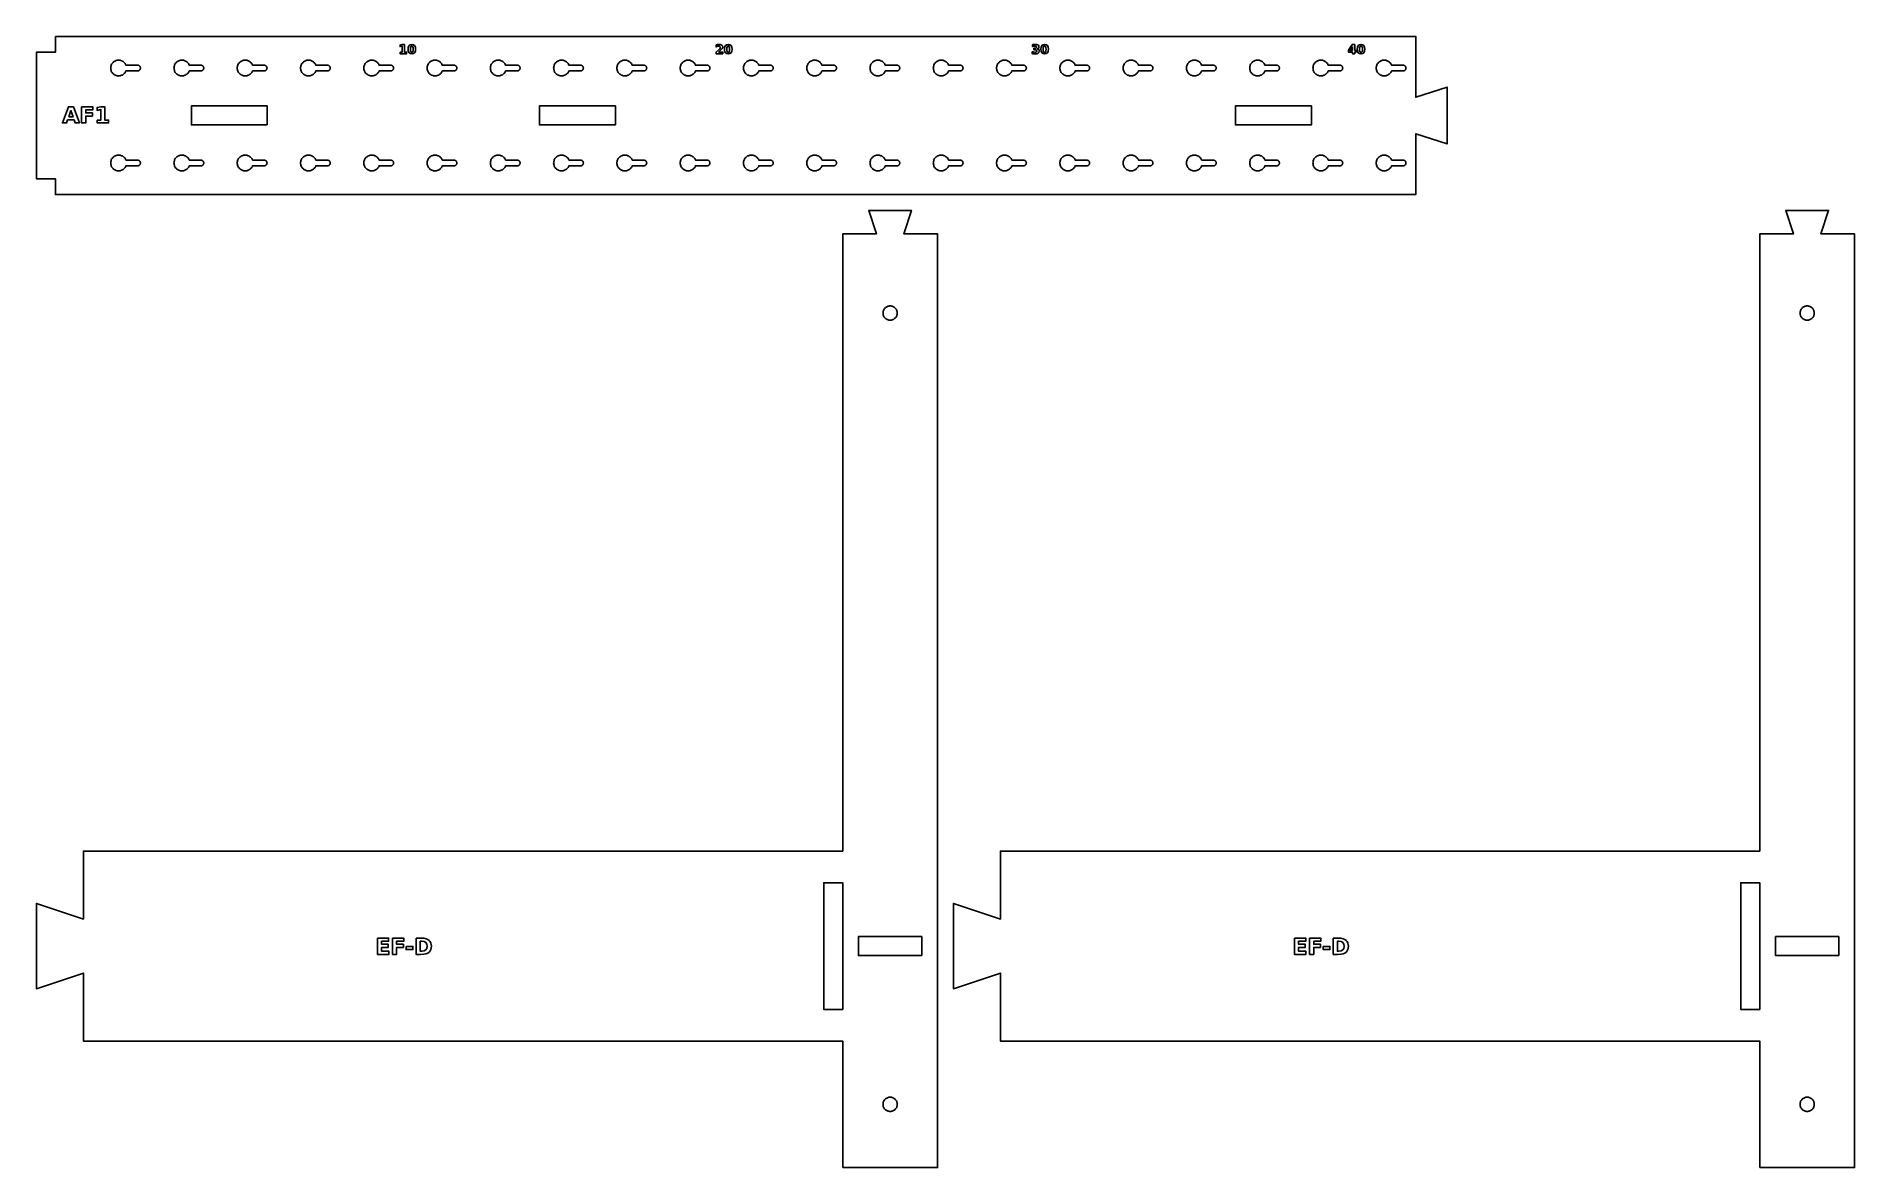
# Model space of a CAD drawing. Header units: millimetres. Extents: x 12 to 587, y 12 to 370.
import ezdxf

# ---------------------------------------------------------------- set-up
doc = ezdxf.new("R2010")
doc.units = ezdxf.units.MM
doc.layers.add('CUT', color=1, linetype='Continuous')
doc.layers.add('ENGRAVE', color=5, linetype='Continuous')

msp = doc.modelspace()

# ---------------------------------------------------------------- linework, layer by layer
at = {"layer": 'CUT', "color": 1}
for points in [[(18.5, 369.93), (448.5, 369.93), (448.5, 350.67), (458.4, 353.93), (458.4, 335.93), (448.5, 339.18), (448.5, 319.93), (18.5, 319.93), (18.5, 324.93), (12.5, 324.93), (12.5, 364.93), (18.5, 364.93)], [(40.43, 358.34), (40.58, 358.54), (40.7, 358.75), (40.81, 358.97), (40.83, 359.03), (44.5, 359.03), (44.59, 359.03), (44.68, 359.04), (44.76, 359.06), (44.84, 359.09), (44.92, 359.13), (45, 359.18), (45.07, 359.23), (45.14, 359.29), (45.2, 359.35), (45.25, 359.42), (45.29, 359.5), (45.33, 359.58), (45.36, 359.66), (45.38, 359.75), (45.4, 359.84), (45.4, 359.93), (45.4, 360.01), (45.38, 360.1), (45.36, 360.19), (45.33, 360.27), (45.29, 360.35), (45.25, 360.43), (45.2, 360.5), (45.14, 360.56), (45.07, 360.62), (45, 360.67), (44.92, 360.72), (44.84, 360.76), (44.76, 360.79), (44.68, 360.81), (44.59, 360.82), (44.5, 360.82), (40.83, 360.82), (40.81, 360.88), (40.7, 361.1), (40.58, 361.31), (40.43, 361.51), (40.27, 361.69), (40.09, 361.86), (39.89, 362), (39.68, 362.13), (39.46, 362.23), (39.23, 362.32), (38.99, 362.38), (38.75, 362.41), (38.5, 362.43), (38.25, 362.41), (38.01, 362.38), (37.77, 362.32), (37.54, 362.23), (37.32, 362.13), (37.11, 362), (36.91, 361.86), (36.73, 361.69), (36.57, 361.51), (36.42, 361.31), (36.3, 361.1), (36.19, 360.88), (36.11, 360.65), (36.05, 360.41), (36.01, 360.17), (36, 359.93), (36.01, 359.68), (36.05, 359.44), (36.11, 359.2), (36.19, 358.97), (36.3, 358.75), (36.42, 358.54), (36.57, 358.34), (36.73, 358.16), (36.91, 357.99), (37.11, 357.85), (37.32, 357.72), (37.54, 357.62), (37.77, 357.53), (38.01, 357.47), (38.25, 357.44), (38.5, 357.43), (38.75, 357.44), (38.99, 357.47), (39.23, 357.53), (39.46, 357.62), (39.68, 357.72), (39.89, 357.85), (40.09, 357.99), (40.27, 358.16)], [(60.43, 358.34), (60.58, 358.54), (60.7, 358.75), (60.81, 358.97), (60.83, 359.03), (64.5, 359.03), (64.59, 359.03), (64.68, 359.04), (64.76, 359.06), (64.84, 359.09), (64.92, 359.13), (65, 359.18), (65.07, 359.23), (65.14, 359.29), (65.2, 359.35), (65.25, 359.42), (65.29, 359.5), (65.33, 359.58), (65.36, 359.66), (65.38, 359.75), (65.4, 359.84), (65.4, 359.93), (65.4, 360.01), (65.38, 360.1), (65.36, 360.19), (65.33, 360.27), (65.29, 360.35), (65.25, 360.43), (65.2, 360.5), (65.14, 360.56), (65.07, 360.62), (65, 360.67), (64.92, 360.72), (64.84, 360.76), (64.76, 360.79), (64.68, 360.81), (64.59, 360.82), (64.5, 360.82), (60.83, 360.82), (60.81, 360.88), (60.7, 361.1), (60.58, 361.31), (60.43, 361.51), (60.27, 361.69), (60.09, 361.86), (59.89, 362), (59.68, 362.13), (59.46, 362.23), (59.23, 362.32), (58.99, 362.38), (58.75, 362.41), (58.5, 362.43), (58.25, 362.41), (58.01, 362.38), (57.77, 362.32), (57.54, 362.23), (57.32, 362.13), (57.11, 362), (56.91, 361.86), (56.73, 361.69), (56.57, 361.51), (56.42, 361.31), (56.3, 361.1), (56.19, 360.88), (56.11, 360.65), (56.05, 360.41), (56.01, 360.17), (56, 359.93), (56.01, 359.68), (56.05, 359.44), (56.11, 359.2), (56.19, 358.97), (56.3, 358.75), (56.42, 358.54), (56.57, 358.34), (56.73, 358.16), (56.91, 357.99), (57.11, 357.85), (57.32, 357.72), (57.54, 357.62), (57.77, 357.53), (58.01, 357.47), (58.25, 357.44), (58.5, 357.43), (58.75, 357.44), (58.99, 357.47), (59.23, 357.53), (59.46, 357.62), (59.68, 357.72), (59.89, 357.85), (60.09, 357.99), (60.27, 358.16)], [(80.43, 358.34), (80.58, 358.54), (80.7, 358.75), (80.81, 358.97), (80.83, 359.03), (84.5, 359.03), (84.59, 359.03), (84.68, 359.04), (84.76, 359.06), (84.84, 359.09), (84.92, 359.13), (85, 359.18), (85.07, 359.23), (85.14, 359.29), (85.2, 359.35), (85.25, 359.42), (85.29, 359.5), (85.33, 359.58), (85.36, 359.66), (85.38, 359.75), (85.4, 359.84), (85.4, 359.93), (85.4, 360.01), (85.38, 360.1), (85.36, 360.19), (85.33, 360.27), (85.29, 360.35), (85.25, 360.43), (85.2, 360.5), (85.14, 360.56), (85.07, 360.62), (85, 360.67), (84.92, 360.72), (84.84, 360.76), (84.76, 360.79), (84.68, 360.81), (84.59, 360.82), (84.5, 360.82), (80.83, 360.82), (80.81, 360.88), (80.7, 361.1), (80.58, 361.31), (80.43, 361.51), (80.27, 361.69), (80.09, 361.86), (79.89, 362), (79.68, 362.13), (79.46, 362.23), (79.23, 362.32), (78.99, 362.38), (78.75, 362.41), (78.5, 362.43), (78.25, 362.41), (78.01, 362.38), (77.77, 362.32), (77.54, 362.23), (77.32, 362.13), (77.11, 362), (76.91, 361.86), (76.73, 361.69), (76.57, 361.51), (76.42, 361.31), (76.3, 361.1), (76.19, 360.88), (76.11, 360.65), (76.05, 360.41), (76.01, 360.17), (76, 359.93), (76.01, 359.68), (76.05, 359.44), (76.11, 359.2), (76.19, 358.97), (76.3, 358.75), (76.42, 358.54), (76.57, 358.34), (76.73, 358.16), (76.91, 357.99), (77.11, 357.85), (77.32, 357.72), (77.54, 357.62), (77.77, 357.53), (78.01, 357.47), (78.25, 357.44), (78.5, 357.43), (78.75, 357.44), (78.99, 357.47), (79.23, 357.53), (79.46, 357.62), (79.68, 357.72), (79.89, 357.85), (80.09, 357.99), (80.27, 358.16)], [(100.43, 358.34), (100.58, 358.54), (100.7, 358.75), (100.81, 358.97), (100.83, 359.03), (104.5, 359.03), (104.59, 359.03), (104.68, 359.04), (104.76, 359.06), (104.84, 359.09), (104.92, 359.13), (105, 359.18), (105.07, 359.23), (105.14, 359.29), (105.2, 359.35), (105.25, 359.42), (105.29, 359.5), (105.33, 359.58), (105.36, 359.66), (105.38, 359.75), (105.4, 359.84), (105.4, 359.93), (105.4, 360.01), (105.38, 360.1), (105.36, 360.19), (105.33, 360.27), (105.29, 360.35), (105.25, 360.43), (105.2, 360.5), (105.14, 360.56), (105.07, 360.62), (105, 360.67), (104.92, 360.72), (104.84, 360.76), (104.76, 360.79), (104.68, 360.81), (104.59, 360.82), (104.5, 360.82), (100.83, 360.82), (100.81, 360.88), (100.7, 361.1), (100.58, 361.31), (100.43, 361.51), (100.27, 361.69), (100.09, 361.86), (99.89, 362), (99.68, 362.13), (99.46, 362.23), (99.23, 362.32), (98.99, 362.38), (98.75, 362.41), (98.5, 362.43), (98.25, 362.41), (98.01, 362.38), (97.77, 362.32), (97.54, 362.23), (97.32, 362.13), (97.11, 362), (96.91, 361.86), (96.73, 361.69), (96.57, 361.51), (96.42, 361.31), (96.3, 361.1), (96.19, 360.88), (96.11, 360.65), (96.05, 360.41), (96.01, 360.17), (96, 359.93), (96.01, 359.68), (96.05, 359.44), (96.11, 359.2), (96.19, 358.97), (96.3, 358.75), (96.42, 358.54), (96.57, 358.34), (96.73, 358.16), (96.91, 357.99), (97.11, 357.85), (97.32, 357.72), (97.54, 357.62), (97.77, 357.53), (98.01, 357.47), (98.25, 357.44), (98.5, 357.43), (98.75, 357.44), (98.99, 357.47), (99.23, 357.53), (99.46, 357.62), (99.68, 357.72), (99.89, 357.85), (100.09, 357.99), (100.27, 358.16)], [(120.43, 358.34), (120.58, 358.54), (120.7, 358.75), (120.81, 358.97), (120.83, 359.03), (124.5, 359.03), (124.59, 359.03), (124.68, 359.04), (124.76, 359.06), (124.84, 359.09), (124.92, 359.13), (125, 359.18), (125.07, 359.23), (125.14, 359.29), (125.2, 359.35), (125.25, 359.42), (125.29, 359.5), (125.33, 359.58), (125.36, 359.66), (125.38, 359.75), (125.4, 359.84), (125.4, 359.93), (125.4, 360.01), (125.38, 360.1), (125.36, 360.19), (125.33, 360.27), (125.29, 360.35), (125.25, 360.43), (125.2, 360.5), (125.14, 360.56), (125.07, 360.62), (125, 360.67), (124.92, 360.72), (124.84, 360.76), (124.76, 360.79), (124.68, 360.81), (124.59, 360.82), (124.5, 360.82), (120.83, 360.82), (120.81, 360.88), (120.7, 361.1), (120.58, 361.31), (120.43, 361.51), (120.27, 361.69), (120.09, 361.86), (119.89, 362), (119.68, 362.13), (119.46, 362.23), (119.23, 362.32), (118.99, 362.38), (118.75, 362.41), (118.5, 362.43), (118.25, 362.41), (118.01, 362.38), (117.77, 362.32), (117.54, 362.23), (117.32, 362.13), (117.11, 362), (116.91, 361.86), (116.73, 361.69), (116.57, 361.51), (116.42, 361.31), (116.3, 361.1), (116.19, 360.88), (116.11, 360.65), (116.05, 360.41), (116.01, 360.17), (116, 359.93), (116.01, 359.68), (116.05, 359.44), (116.11, 359.2), (116.19, 358.97), (116.3, 358.75), (116.42, 358.54), (116.57, 358.34), (116.73, 358.16), (116.91, 357.99), (117.11, 357.85), (117.32, 357.72), (117.54, 357.62), (117.77, 357.53), (118.01, 357.47), (118.25, 357.44), (118.5, 357.43), (118.75, 357.44), (118.99, 357.47), (119.23, 357.53), (119.46, 357.62), (119.68, 357.72), (119.89, 357.85), (120.09, 357.99), (120.27, 358.16)], [(140.43, 358.34), (140.58, 358.54), (140.7, 358.75), (140.81, 358.97), (140.83, 359.03), (144.5, 359.03), (144.59, 359.03), (144.68, 359.04), (144.76, 359.06), (144.84, 359.09), (144.92, 359.13), (145, 359.18), (145.07, 359.23), (145.14, 359.29), (145.2, 359.35), (145.25, 359.42), (145.29, 359.5), (145.33, 359.58), (145.36, 359.66), (145.38, 359.75), (145.4, 359.84), (145.4, 359.93), (145.4, 360.01), (145.38, 360.1), (145.36, 360.19), (145.33, 360.27), (145.29, 360.35), (145.25, 360.43), (145.2, 360.5), (145.14, 360.56), (145.07, 360.62), (145, 360.67), (144.92, 360.72), (144.84, 360.76), (144.76, 360.79), (144.68, 360.81), (144.59, 360.82), (144.5, 360.82), (140.83, 360.82), (140.81, 360.88), (140.7, 361.1), (140.58, 361.31), (140.43, 361.51), (140.27, 361.69), (140.09, 361.86), (139.89, 362), (139.68, 362.13), (139.46, 362.23), (139.23, 362.32), (138.99, 362.38), (138.75, 362.41), (138.5, 362.43), (138.25, 362.41), (138.01, 362.38), (137.77, 362.32), (137.54, 362.23), (137.32, 362.13), (137.11, 362), (136.91, 361.86), (136.73, 361.69), (136.57, 361.51), (136.42, 361.31), (136.3, 361.1), (136.19, 360.88), (136.11, 360.65), (136.05, 360.41), (136.01, 360.17), (136, 359.93), (136.01, 359.68), (136.05, 359.44), (136.11, 359.2), (136.19, 358.97), (136.3, 358.75), (136.42, 358.54), (136.57, 358.34), (136.73, 358.16), (136.91, 357.99), (137.11, 357.85), (137.32, 357.72), (137.54, 357.62), (137.77, 357.53), (138.01, 357.47), (138.25, 357.44), (138.5, 357.43), (138.75, 357.44), (138.99, 357.47), (139.23, 357.53), (139.46, 357.62), (139.68, 357.72), (139.89, 357.85), (140.09, 357.99), (140.27, 358.16)], [(160.43, 358.34), (160.58, 358.54), (160.7, 358.75), (160.81, 358.97), (160.83, 359.03), (164.5, 359.03), (164.59, 359.03), (164.68, 359.04), (164.76, 359.06), (164.84, 359.09), (164.92, 359.13), (165, 359.18), (165.07, 359.23), (165.14, 359.29), (165.2, 359.35), (165.25, 359.42), (165.29, 359.5), (165.33, 359.58), (165.36, 359.66), (165.38, 359.75), (165.4, 359.84), (165.4, 359.93), (165.4, 360.01), (165.38, 360.1), (165.36, 360.19), (165.33, 360.27), (165.29, 360.35), (165.25, 360.43), (165.2, 360.5), (165.14, 360.56), (165.07, 360.62), (165, 360.67), (164.92, 360.72), (164.84, 360.76), (164.76, 360.79), (164.68, 360.81), (164.59, 360.82), (164.5, 360.82), (160.83, 360.82), (160.81, 360.88), (160.7, 361.1), (160.58, 361.31), (160.43, 361.51), (160.27, 361.69), (160.09, 361.86), (159.89, 362), (159.68, 362.13), (159.46, 362.23), (159.23, 362.32), (158.99, 362.38), (158.75, 362.41), (158.5, 362.43), (158.25, 362.41), (158.01, 362.38), (157.77, 362.32), (157.54, 362.23), (157.32, 362.13), (157.11, 362), (156.91, 361.86), (156.73, 361.69), (156.57, 361.51), (156.42, 361.31), (156.3, 361.1), (156.19, 360.88), (156.11, 360.65), (156.05, 360.41), (156.01, 360.17), (156, 359.93), (156.01, 359.68), (156.05, 359.44), (156.11, 359.2), (156.19, 358.97), (156.3, 358.75), (156.42, 358.54), (156.57, 358.34), (156.73, 358.16), (156.91, 357.99), (157.11, 357.85), (157.32, 357.72), (157.54, 357.62), (157.77, 357.53), (158.01, 357.47), (158.25, 357.44), (158.5, 357.43), (158.75, 357.44), (158.99, 357.47), (159.23, 357.53), (159.46, 357.62), (159.68, 357.72), (159.89, 357.85), (160.09, 357.99), (160.27, 358.16)], [(180.43, 358.34), (180.58, 358.54), (180.7, 358.75), (180.81, 358.97), (180.83, 359.03), (184.5, 359.03), (184.59, 359.03), (184.68, 359.04), (184.76, 359.06), (184.84, 359.09), (184.92, 359.13), (185, 359.18), (185.07, 359.23), (185.14, 359.29), (185.2, 359.35), (185.25, 359.42), (185.29, 359.5), (185.33, 359.58), (185.36, 359.66), (185.38, 359.75), (185.4, 359.84), (185.4, 359.93), (185.4, 360.01), (185.38, 360.1), (185.36, 360.19), (185.33, 360.27), (185.29, 360.35), (185.25, 360.43), (185.2, 360.5), (185.14, 360.56), (185.07, 360.62), (185, 360.67), (184.92, 360.72), (184.84, 360.76), (184.76, 360.79), (184.68, 360.81), (184.59, 360.82), (184.5, 360.82), (180.83, 360.82), (180.81, 360.88), (180.7, 361.1), (180.58, 361.31), (180.43, 361.51), (180.27, 361.69), (180.09, 361.86), (179.89, 362), (179.68, 362.13), (179.46, 362.23), (179.23, 362.32), (178.99, 362.38), (178.75, 362.41), (178.5, 362.43), (178.25, 362.41), (178.01, 362.38), (177.77, 362.32), (177.54, 362.23), (177.32, 362.13), (177.11, 362), (176.91, 361.86), (176.73, 361.69), (176.57, 361.51), (176.42, 361.31), (176.3, 361.1), (176.19, 360.88), (176.11, 360.65), (176.05, 360.41), (176.01, 360.17), (176, 359.93), (176.01, 359.68), (176.05, 359.44), (176.11, 359.2), (176.19, 358.97), (176.3, 358.75), (176.42, 358.54), (176.57, 358.34), (176.73, 358.16), (176.91, 357.99), (177.11, 357.85), (177.32, 357.72), (177.54, 357.62), (177.77, 357.53), (178.01, 357.47), (178.25, 357.44), (178.5, 357.43), (178.75, 357.44), (178.99, 357.47), (179.23, 357.53), (179.46, 357.62), (179.68, 357.72), (179.89, 357.85), (180.09, 357.99), (180.27, 358.16)], [(200.43, 358.34), (200.58, 358.54), (200.7, 358.75), (200.81, 358.97), (200.83, 359.03), (204.5, 359.03), (204.59, 359.03), (204.68, 359.04), (204.76, 359.06), (204.84, 359.09), (204.92, 359.13), (205, 359.18), (205.07, 359.23), (205.14, 359.29), (205.2, 359.35), (205.25, 359.42), (205.29, 359.5), (205.33, 359.58), (205.36, 359.66), (205.38, 359.75), (205.4, 359.84), (205.4, 359.93), (205.4, 360.01), (205.38, 360.1), (205.36, 360.19), (205.33, 360.27), (205.29, 360.35), (205.25, 360.43), (205.2, 360.5), (205.14, 360.56), (205.07, 360.62), (205, 360.67), (204.92, 360.72), (204.84, 360.76), (204.76, 360.79), (204.68, 360.81), (204.59, 360.82), (204.5, 360.82), (200.83, 360.82), (200.81, 360.88), (200.7, 361.1), (200.58, 361.31), (200.43, 361.51), (200.27, 361.69), (200.09, 361.86), (199.89, 362), (199.68, 362.13), (199.46, 362.23), (199.23, 362.32), (198.99, 362.38), (198.75, 362.41), (198.5, 362.43), (198.25, 362.41), (198.01, 362.38), (197.77, 362.32), (197.54, 362.23), (197.32, 362.13), (197.11, 362), (196.91, 361.86), (196.73, 361.69), (196.57, 361.51), (196.42, 361.31), (196.3, 361.1), (196.19, 360.88), (196.11, 360.65), (196.05, 360.41), (196.01, 360.17), (196, 359.93), (196.01, 359.68), (196.05, 359.44), (196.11, 359.2), (196.19, 358.97), (196.3, 358.75), (196.42, 358.54), (196.57, 358.34), (196.73, 358.16), (196.91, 357.99), (197.11, 357.85), (197.32, 357.72), (197.54, 357.62), (197.77, 357.53), (198.01, 357.47), (198.25, 357.44), (198.5, 357.43), (198.75, 357.44), (198.99, 357.47), (199.23, 357.53), (199.46, 357.62), (199.68, 357.72), (199.89, 357.85), (200.09, 357.99), (200.27, 358.16)], [(220.27, 358.16), (220.43, 358.34), (220.58, 358.54), (220.7, 358.75), (220.81, 358.97), (220.83, 359.03), (224.5, 359.03), (224.59, 359.03), (224.68, 359.04), (224.76, 359.06), (224.84, 359.09), (224.92, 359.13), (225, 359.18), (225.07, 359.23), (225.14, 359.29), (225.2, 359.35), (225.25, 359.42), (225.29, 359.5), (225.33, 359.58), (225.36, 359.66), (225.38, 359.75), (225.4, 359.84), (225.4, 359.93), (225.4, 360.01), (225.38, 360.1), (225.36, 360.19), (225.33, 360.27), (225.29, 360.35), (225.25, 360.43), (225.2, 360.5), (225.14, 360.56), (225.07, 360.62), (225, 360.67), (224.92, 360.72), (224.84, 360.76), (224.76, 360.79), (224.68, 360.81), (224.59, 360.82), (224.5, 360.82), (220.83, 360.82), (220.81, 360.88), (220.7, 361.1), (220.58, 361.31), (220.43, 361.51), (220.27, 361.69), (220.09, 361.86), (219.89, 362), (219.68, 362.13), (219.46, 362.23), (219.23, 362.32), (218.99, 362.38), (218.75, 362.41), (218.5, 362.43), (218.25, 362.41), (218.01, 362.38), (217.77, 362.32), (217.54, 362.23), (217.32, 362.13), (217.11, 362), (216.91, 361.86), (216.73, 361.69), (216.57, 361.51), (216.42, 361.31), (216.3, 361.1), (216.19, 360.88), (216.11, 360.65), (216.05, 360.41), (216.01, 360.17), (216, 359.93), (216.01, 359.68), (216.05, 359.44), (216.11, 359.2), (216.19, 358.97), (216.3, 358.75), (216.42, 358.54), (216.57, 358.34), (216.73, 358.16), (216.91, 357.99), (217.11, 357.85), (217.32, 357.72), (217.54, 357.62), (217.77, 357.53), (218.01, 357.47), (218.25, 357.44), (218.5, 357.43), (218.75, 357.44), (218.99, 357.47), (219.23, 357.53), (219.46, 357.62), (219.68, 357.72), (219.89, 357.85), (220.09, 357.99)], [(240.27, 358.16), (240.43, 358.34), (240.58, 358.54), (240.7, 358.75), (240.81, 358.97), (240.83, 359.03), (244.5, 359.03), (244.59, 359.03), (244.68, 359.04), (244.76, 359.06), (244.84, 359.09), (244.92, 359.13), (245, 359.18), (245.07, 359.23), (245.14, 359.29), (245.2, 359.35), (245.25, 359.42), (245.29, 359.5), (245.33, 359.58), (245.36, 359.66), (245.38, 359.75), (245.4, 359.84), (245.4, 359.93), (245.4, 360.01), (245.38, 360.1), (245.36, 360.19), (245.33, 360.27), (245.29, 360.35), (245.25, 360.43), (245.2, 360.5), (245.14, 360.56), (245.07, 360.62), (245, 360.67), (244.92, 360.72), (244.84, 360.76), (244.76, 360.79), (244.68, 360.81), (244.59, 360.82), (244.5, 360.82), (240.83, 360.82), (240.81, 360.88), (240.7, 361.1), (240.58, 361.31), (240.43, 361.51), (240.27, 361.69), (240.09, 361.86), (239.89, 362), (239.68, 362.13), (239.46, 362.23), (239.23, 362.32), (238.99, 362.38), (238.75, 362.41), (238.5, 362.43), (238.25, 362.41), (238.01, 362.38), (237.77, 362.32), (237.54, 362.23), (237.32, 362.13), (237.11, 362), (236.91, 361.86), (236.73, 361.69), (236.57, 361.51), (236.42, 361.31), (236.3, 361.1), (236.19, 360.88), (236.11, 360.65), (236.05, 360.41), (236.01, 360.17), (236, 359.93), (236.01, 359.68), (236.05, 359.44), (236.11, 359.2), (236.19, 358.97), (236.3, 358.75), (236.42, 358.54), (236.57, 358.34), (236.73, 358.16), (236.91, 357.99), (237.11, 357.85), (237.32, 357.72), (237.54, 357.62), (237.77, 357.53), (238.01, 357.47), (238.25, 357.44), (238.5, 357.43), (238.75, 357.44), (238.99, 357.47), (239.23, 357.53), (239.46, 357.62), (239.68, 357.72), (239.89, 357.85), (240.09, 357.99)], [(260.43, 358.34), (260.58, 358.54), (260.7, 358.75), (260.81, 358.97), (260.83, 359.03), (264.5, 359.03), (264.59, 359.03), (264.68, 359.04), (264.76, 359.06), (264.84, 359.09), (264.92, 359.13), (265, 359.18), (265.07, 359.23), (265.14, 359.29), (265.2, 359.35), (265.25, 359.42), (265.29, 359.5), (265.33, 359.58), (265.36, 359.66), (265.38, 359.75), (265.4, 359.84), (265.4, 359.93), (265.4, 360.01), (265.38, 360.1), (265.36, 360.19), (265.33, 360.27), (265.29, 360.35), (265.25, 360.43), (265.2, 360.5), (265.14, 360.56), (265.07, 360.62), (265, 360.67), (264.92, 360.72), (264.84, 360.76), (264.76, 360.79), (264.68, 360.81), (264.59, 360.82), (264.5, 360.82), (260.83, 360.82), (260.81, 360.88), (260.7, 361.1), (260.58, 361.31), (260.43, 361.51), (260.27, 361.69), (260.09, 361.86), (259.89, 362), (259.68, 362.13), (259.46, 362.23), (259.23, 362.32), (258.99, 362.38), (258.75, 362.41), (258.5, 362.43), (258.25, 362.41), (258.01, 362.38), (257.77, 362.32), (257.54, 362.23), (257.32, 362.13), (257.11, 362), (256.91, 361.86), (256.73, 361.69), (256.57, 361.51), (256.42, 361.31), (256.3, 361.1), (256.19, 360.88), (256.11, 360.65), (256.05, 360.41), (256.01, 360.17), (256, 359.93), (256.01, 359.68), (256.05, 359.44), (256.11, 359.2), (256.19, 358.97), (256.3, 358.75), (256.42, 358.54), (256.57, 358.34), (256.73, 358.16), (256.91, 357.99), (257.11, 357.85), (257.32, 357.72), (257.54, 357.62), (257.77, 357.53), (258.01, 357.47), (258.25, 357.44), (258.5, 357.43), (258.75, 357.44), (258.99, 357.47), (259.23, 357.53), (259.46, 357.62), (259.68, 357.72), (259.89, 357.85), (260.09, 357.99), (260.27, 358.16)], [(280.43, 358.34), (280.58, 358.54), (280.7, 358.75), (280.81, 358.97), (280.83, 359.03), (284.5, 359.03), (284.59, 359.03), (284.68, 359.04), (284.76, 359.06), (284.84, 359.09), (284.92, 359.13), (285, 359.18), (285.07, 359.23), (285.14, 359.29), (285.2, 359.35), (285.25, 359.42), (285.29, 359.5), (285.33, 359.58), (285.36, 359.66), (285.38, 359.75), (285.4, 359.84), (285.4, 359.93), (285.4, 360.01), (285.38, 360.1), (285.36, 360.19), (285.33, 360.27), (285.29, 360.35), (285.25, 360.43), (285.2, 360.5), (285.14, 360.56), (285.07, 360.62), (285, 360.67), (284.92, 360.72), (284.84, 360.76), (284.76, 360.79), (284.68, 360.81), (284.59, 360.82), (284.5, 360.82), (280.83, 360.82), (280.81, 360.88), (280.7, 361.1), (280.58, 361.31), (280.43, 361.51), (280.27, 361.69), (280.09, 361.86), (279.89, 362), (279.68, 362.13), (279.46, 362.23), (279.23, 362.32), (278.99, 362.38), (278.75, 362.41), (278.5, 362.43), (278.25, 362.41), (278.01, 362.38), (277.77, 362.32), (277.54, 362.23), (277.32, 362.13), (277.11, 362), (276.91, 361.86), (276.73, 361.69), (276.57, 361.51), (276.42, 361.31), (276.3, 361.1), (276.19, 360.88), (276.11, 360.65), (276.05, 360.41), (276.01, 360.17), (276, 359.93), (276.01, 359.68), (276.05, 359.44), (276.11, 359.2), (276.19, 358.97), (276.3, 358.75), (276.42, 358.54), (276.57, 358.34), (276.73, 358.16), (276.91, 357.99), (277.11, 357.85), (277.32, 357.72), (277.54, 357.62), (277.77, 357.53), (278.01, 357.47), (278.25, 357.44), (278.5, 357.43), (278.75, 357.44), (278.99, 357.47), (279.23, 357.53), (279.46, 357.62), (279.68, 357.72), (279.89, 357.85), (280.09, 357.99), (280.27, 358.16)], [(300.43, 358.34), (300.58, 358.54), (300.7, 358.75), (300.81, 358.97), (300.83, 359.03), (304.5, 359.03), (304.59, 359.03), (304.68, 359.04), (304.76, 359.06), (304.84, 359.09), (304.92, 359.13), (305, 359.18), (305.07, 359.23), (305.14, 359.29), (305.2, 359.35), (305.25, 359.42), (305.29, 359.5), (305.33, 359.58), (305.36, 359.66), (305.38, 359.75), (305.4, 359.84), (305.4, 359.93), (305.4, 360.01), (305.38, 360.1), (305.36, 360.19), (305.33, 360.27), (305.29, 360.35), (305.25, 360.43), (305.2, 360.5), (305.14, 360.56), (305.07, 360.62), (305, 360.67), (304.92, 360.72), (304.84, 360.76), (304.76, 360.79), (304.68, 360.81), (304.59, 360.82), (304.5, 360.82), (300.83, 360.82), (300.81, 360.88), (300.7, 361.1), (300.58, 361.31), (300.43, 361.51), (300.27, 361.69), (300.09, 361.86), (299.89, 362), (299.68, 362.13), (299.46, 362.23), (299.23, 362.32), (298.99, 362.38), (298.75, 362.41), (298.5, 362.43), (298.25, 362.41), (298.01, 362.38), (297.77, 362.32), (297.54, 362.23), (297.32, 362.13), (297.11, 362), (296.91, 361.86), (296.73, 361.69), (296.57, 361.51), (296.42, 361.31), (296.3, 361.1), (296.19, 360.88), (296.11, 360.65), (296.05, 360.41), (296.01, 360.17), (296, 359.93), (296.01, 359.68), (296.05, 359.44), (296.11, 359.2), (296.19, 358.97), (296.3, 358.75), (296.42, 358.54), (296.57, 358.34), (296.73, 358.16), (296.91, 357.99), (297.11, 357.85), (297.32, 357.72), (297.54, 357.62), (297.77, 357.53), (298.01, 357.47), (298.25, 357.44), (298.5, 357.43), (298.75, 357.44), (298.99, 357.47), (299.23, 357.53), (299.46, 357.62), (299.68, 357.72), (299.89, 357.85), (300.09, 357.99), (300.27, 358.16)], [(320.27, 358.16), (320.43, 358.34), (320.58, 358.54), (320.7, 358.75), (320.81, 358.97), (320.83, 359.03), (324.5, 359.03), (324.59, 359.03), (324.68, 359.04), (324.76, 359.06), (324.84, 359.09), (324.92, 359.13), (325, 359.18), (325.07, 359.23), (325.14, 359.29), (325.2, 359.35), (325.25, 359.42), (325.29, 359.5), (325.33, 359.58), (325.36, 359.66), (325.38, 359.75), (325.4, 359.84), (325.4, 359.93), (325.4, 360.01), (325.38, 360.1), (325.36, 360.19), (325.33, 360.27), (325.29, 360.35), (325.25, 360.43), (325.2, 360.5), (325.14, 360.56), (325.07, 360.62), (325, 360.67), (324.92, 360.72), (324.84, 360.76), (324.76, 360.79), (324.68, 360.81), (324.59, 360.82), (324.5, 360.82), (320.83, 360.82), (320.81, 360.88), (320.7, 361.1), (320.58, 361.31), (320.43, 361.51), (320.27, 361.69), (320.09, 361.86), (319.89, 362), (319.68, 362.13), (319.46, 362.23), (319.23, 362.32), (318.99, 362.38), (318.75, 362.41), (318.5, 362.43), (318.25, 362.41), (318.01, 362.38), (317.77, 362.32), (317.54, 362.23), (317.32, 362.13), (317.11, 362), (316.91, 361.86), (316.73, 361.69), (316.57, 361.51), (316.42, 361.31), (316.3, 361.1), (316.19, 360.88), (316.11, 360.65), (316.05, 360.41), (316.01, 360.17), (316, 359.93), (316.01, 359.68), (316.05, 359.44), (316.11, 359.2), (316.19, 358.97), (316.3, 358.75), (316.42, 358.54), (316.57, 358.34), (316.73, 358.16), (316.91, 357.99), (317.11, 357.85), (317.32, 357.72), (317.54, 357.62), (317.77, 357.53), (318.01, 357.47), (318.25, 357.44), (318.5, 357.43), (318.75, 357.44), (318.99, 357.47), (319.23, 357.53), (319.46, 357.62), (319.68, 357.72), (319.89, 357.85), (320.09, 357.99)], [(340.43, 358.34), (340.58, 358.54), (340.7, 358.75), (340.81, 358.97), (340.83, 359.03), (344.5, 359.03), (344.59, 359.03), (344.68, 359.04), (344.76, 359.06), (344.84, 359.09), (344.92, 359.13), (345, 359.18), (345.07, 359.23), (345.14, 359.29), (345.2, 359.35), (345.25, 359.42), (345.29, 359.5), (345.33, 359.58), (345.36, 359.66), (345.38, 359.75), (345.4, 359.84), (345.4, 359.93), (345.4, 360.01), (345.38, 360.1), (345.36, 360.19), (345.33, 360.27), (345.29, 360.35), (345.25, 360.43), (345.2, 360.5), (345.14, 360.56), (345.07, 360.62), (345, 360.67), (344.92, 360.72), (344.84, 360.76), (344.76, 360.79), (344.68, 360.81), (344.59, 360.82), (344.5, 360.82), (340.83, 360.82), (340.81, 360.88), (340.7, 361.1), (340.58, 361.31), (340.43, 361.51), (340.27, 361.69), (340.09, 361.86), (339.89, 362), (339.68, 362.13), (339.46, 362.23), (339.23, 362.32), (338.99, 362.38), (338.75, 362.41), (338.5, 362.43), (338.25, 362.41), (338.01, 362.38), (337.77, 362.32), (337.54, 362.23), (337.32, 362.13), (337.11, 362), (336.91, 361.86), (336.73, 361.69), (336.57, 361.51), (336.42, 361.31), (336.3, 361.1), (336.19, 360.88), (336.11, 360.65), (336.05, 360.41), (336.01, 360.17), (336, 359.93), (336.01, 359.68), (336.05, 359.44), (336.11, 359.2), (336.19, 358.97), (336.3, 358.75), (336.42, 358.54), (336.57, 358.34), (336.73, 358.16), (336.91, 357.99), (337.11, 357.85), (337.32, 357.72), (337.54, 357.62), (337.77, 357.53), (338.01, 357.47), (338.25, 357.44), (338.5, 357.43), (338.75, 357.44), (338.99, 357.47), (339.23, 357.53), (339.46, 357.62), (339.68, 357.72), (339.89, 357.85), (340.09, 357.99), (340.27, 358.16)], [(360.27, 358.16), (360.43, 358.34), (360.58, 358.54), (360.7, 358.75), (360.81, 358.97), (360.83, 359.03), (364.5, 359.03), (364.59, 359.03), (364.68, 359.04), (364.76, 359.06), (364.84, 359.09), (364.92, 359.13), (365, 359.18), (365.07, 359.23), (365.14, 359.29), (365.2, 359.35), (365.25, 359.42), (365.29, 359.5), (365.33, 359.58), (365.36, 359.66), (365.38, 359.75), (365.4, 359.84), (365.4, 359.93), (365.4, 360.01), (365.38, 360.1), (365.36, 360.19), (365.33, 360.27), (365.29, 360.35), (365.25, 360.43), (365.2, 360.5), (365.14, 360.56), (365.07, 360.62), (365, 360.67), (364.92, 360.72), (364.84, 360.76), (364.76, 360.79), (364.68, 360.81), (364.59, 360.82), (364.5, 360.82), (360.83, 360.82), (360.81, 360.88), (360.7, 361.1), (360.58, 361.31), (360.43, 361.51), (360.27, 361.69), (360.09, 361.86), (359.89, 362), (359.68, 362.13), (359.46, 362.23), (359.23, 362.32), (358.99, 362.38), (358.75, 362.41), (358.5, 362.43), (358.25, 362.41), (358.01, 362.38), (357.77, 362.32), (357.54, 362.23), (357.32, 362.13), (357.11, 362), (356.91, 361.86), (356.73, 361.69), (356.57, 361.51), (356.42, 361.31), (356.3, 361.1), (356.19, 360.88), (356.11, 360.65), (356.05, 360.41), (356.01, 360.17), (356, 359.93), (356.01, 359.68), (356.05, 359.44), (356.11, 359.2), (356.19, 358.97), (356.3, 358.75), (356.42, 358.54), (356.57, 358.34), (356.73, 358.16), (356.91, 357.99), (357.11, 357.85), (357.32, 357.72), (357.54, 357.62), (357.77, 357.53), (358.01, 357.47), (358.25, 357.44), (358.5, 357.43), (358.75, 357.44), (358.99, 357.47), (359.23, 357.53), (359.46, 357.62), (359.68, 357.72), (359.89, 357.85), (360.09, 357.99)], [(380.27, 358.16), (380.43, 358.34), (380.58, 358.54), (380.7, 358.75), (380.81, 358.97), (380.83, 359.03), (384.5, 359.03), (384.59, 359.03), (384.68, 359.04), (384.76, 359.06), (384.84, 359.09), (384.92, 359.13), (385, 359.18), (385.07, 359.23), (385.14, 359.29), (385.2, 359.35), (385.25, 359.42), (385.29, 359.5), (385.33, 359.58), (385.36, 359.66), (385.38, 359.75), (385.4, 359.84), (385.4, 359.93), (385.4, 360.01), (385.38, 360.1), (385.36, 360.19), (385.33, 360.27), (385.29, 360.35), (385.25, 360.43), (385.2, 360.5), (385.14, 360.56), (385.07, 360.62), (385, 360.67), (384.92, 360.72), (384.84, 360.76), (384.76, 360.79), (384.68, 360.81), (384.59, 360.82), (384.5, 360.82), (380.83, 360.82), (380.81, 360.88), (380.7, 361.1), (380.58, 361.31), (380.43, 361.51), (380.27, 361.69), (380.09, 361.86), (379.89, 362), (379.68, 362.13), (379.46, 362.23), (379.23, 362.32), (378.99, 362.38), (378.75, 362.41), (378.5, 362.43), (378.25, 362.41), (378.01, 362.38), (377.77, 362.32), (377.54, 362.23), (377.32, 362.13), (377.11, 362), (376.91, 361.86), (376.73, 361.69), (376.57, 361.51), (376.42, 361.31), (376.3, 361.1), (376.19, 360.88), (376.11, 360.65), (376.05, 360.41), (376.01, 360.17), (376, 359.93), (376.01, 359.68), (376.05, 359.44), (376.11, 359.2), (376.19, 358.97), (376.3, 358.75), (376.42, 358.54), (376.57, 358.34), (376.73, 358.16), (376.91, 357.99), (377.11, 357.85), (377.32, 357.72), (377.54, 357.62), (377.77, 357.53), (378.01, 357.47), (378.25, 357.44), (378.5, 357.43), (378.75, 357.44), (378.99, 357.47), (379.23, 357.53), (379.46, 357.62), (379.68, 357.72), (379.89, 357.85), (380.09, 357.99)], [(400.43, 358.34), (400.58, 358.54), (400.7, 358.75), (400.81, 358.97), (400.83, 359.03), (404.5, 359.03), (404.59, 359.03), (404.68, 359.04), (404.76, 359.06), (404.84, 359.09), (404.92, 359.13), (405, 359.18), (405.07, 359.23), (405.14, 359.29), (405.2, 359.35), (405.25, 359.42), (405.29, 359.5), (405.33, 359.58), (405.36, 359.66), (405.38, 359.75), (405.4, 359.84), (405.4, 359.93), (405.4, 360.01), (405.38, 360.1), (405.36, 360.19), (405.33, 360.27), (405.29, 360.35), (405.25, 360.43), (405.2, 360.5), (405.14, 360.56), (405.07, 360.62), (405, 360.67), (404.92, 360.72), (404.84, 360.76), (404.76, 360.79), (404.68, 360.81), (404.59, 360.82), (404.5, 360.82), (400.83, 360.82), (400.81, 360.88), (400.7, 361.1), (400.58, 361.31), (400.43, 361.51), (400.27, 361.69), (400.09, 361.86), (399.89, 362), (399.68, 362.13), (399.46, 362.23), (399.23, 362.32), (398.99, 362.38), (398.75, 362.41), (398.5, 362.43), (398.25, 362.41), (398.01, 362.38), (397.77, 362.32), (397.54, 362.23), (397.32, 362.13), (397.11, 362), (396.91, 361.86), (396.73, 361.69), (396.57, 361.51), (396.42, 361.31), (396.3, 361.1), (396.19, 360.88), (396.11, 360.65), (396.05, 360.41), (396.01, 360.17), (396, 359.93), (396.01, 359.68), (396.05, 359.44), (396.11, 359.2), (396.19, 358.97), (396.3, 358.75), (396.42, 358.54), (396.57, 358.34), (396.73, 358.16), (396.91, 357.99), (397.11, 357.85), (397.32, 357.72), (397.54, 357.62), (397.77, 357.53), (398.01, 357.47), (398.25, 357.44), (398.5, 357.43), (398.75, 357.44), (398.99, 357.47), (399.23, 357.53), (399.46, 357.62), (399.68, 357.72), (399.89, 357.85), (400.09, 357.99), (400.27, 358.16)], [(420.43, 358.34), (420.58, 358.54), (420.7, 358.75), (420.81, 358.97), (420.83, 359.03), (424.5, 359.03), (424.59, 359.03), (424.68, 359.04), (424.76, 359.06), (424.84, 359.09), (424.92, 359.13), (425, 359.18), (425.07, 359.23), (425.14, 359.29), (425.2, 359.35), (425.25, 359.42), (425.29, 359.5), (425.33, 359.58), (425.36, 359.66), (425.38, 359.75), (425.4, 359.84), (425.4, 359.93), (425.4, 360.01), (425.38, 360.1), (425.36, 360.19), (425.33, 360.27), (425.29, 360.35), (425.25, 360.43), (425.2, 360.5), (425.14, 360.56), (425.07, 360.62), (425, 360.67), (424.92, 360.72), (424.84, 360.76), (424.76, 360.79), (424.68, 360.81), (424.59, 360.82), (424.5, 360.82), (420.83, 360.82), (420.81, 360.88), (420.7, 361.1), (420.58, 361.31), (420.43, 361.51), (420.27, 361.69), (420.09, 361.86), (419.89, 362), (419.68, 362.13), (419.46, 362.23), (419.23, 362.32), (418.99, 362.38), (418.75, 362.41), (418.5, 362.43), (418.25, 362.41), (418.01, 362.38), (417.77, 362.32), (417.54, 362.23), (417.32, 362.13), (417.11, 362), (416.91, 361.86), (416.73, 361.69), (416.57, 361.51), (416.42, 361.31), (416.3, 361.1), (416.19, 360.88), (416.11, 360.65), (416.05, 360.41), (416.01, 360.17), (416, 359.93), (416.01, 359.68), (416.05, 359.44), (416.11, 359.2), (416.19, 358.97), (416.3, 358.75), (416.42, 358.54), (416.57, 358.34), (416.73, 358.16), (416.91, 357.99), (417.11, 357.85), (417.32, 357.72), (417.54, 357.62), (417.77, 357.53), (418.01, 357.47), (418.25, 357.44), (418.5, 357.43), (418.75, 357.44), (418.99, 357.47), (419.23, 357.53), (419.46, 357.62), (419.68, 357.72), (419.89, 357.85), (420.09, 357.99), (420.27, 358.16)], [(440.43, 358.34), (440.58, 358.54), (440.7, 358.75), (440.81, 358.97), (440.83, 359.03), (444.5, 359.03), (444.59, 359.03), (444.68, 359.04), (444.76, 359.06), (444.84, 359.09), (444.92, 359.13), (445, 359.18), (445.07, 359.23), (445.14, 359.29), (445.2, 359.35), (445.25, 359.42), (445.29, 359.5), (445.33, 359.58), (445.36, 359.66), (445.38, 359.75), (445.4, 359.84), (445.4, 359.93), (445.4, 360.01), (445.38, 360.1), (445.36, 360.19), (445.33, 360.27), (445.29, 360.35), (445.25, 360.43), (445.2, 360.5), (445.14, 360.56), (445.07, 360.62), (445, 360.67), (444.92, 360.72), (444.84, 360.76), (444.76, 360.79), (444.68, 360.81), (444.59, 360.82), (444.5, 360.82), (440.83, 360.82), (440.81, 360.88), (440.7, 361.1), (440.58, 361.31), (440.43, 361.51), (440.27, 361.69), (440.09, 361.86), (439.89, 362), (439.68, 362.13), (439.46, 362.23), (439.23, 362.32), (438.99, 362.38), (438.75, 362.41), (438.5, 362.43), (438.25, 362.41), (438.01, 362.38), (437.77, 362.32), (437.54, 362.23), (437.32, 362.13), (437.11, 362), (436.91, 361.86), (436.73, 361.69), (436.57, 361.51), (436.42, 361.31), (436.3, 361.1), (436.19, 360.88), (436.11, 360.65), (436.05, 360.41), (436.01, 360.17), (436, 359.93), (436.01, 359.68), (436.05, 359.44), (436.11, 359.2), (436.19, 358.97), (436.3, 358.75), (436.42, 358.54), (436.57, 358.34), (436.73, 358.16), (436.91, 357.99), (437.11, 357.85), (437.32, 357.72), (437.54, 357.62), (437.77, 357.53), (438.01, 357.47), (438.25, 357.44), (438.5, 357.43), (438.75, 357.44), (438.99, 357.47), (439.23, 357.53), (439.46, 357.62), (439.68, 357.72), (439.89, 357.85), (440.09, 357.99), (440.27, 358.16)], [(85.5, 341.93), (85.5, 347.93), (61.5, 347.93), (61.5, 341.93)], [(195.5, 341.93), (195.5, 347.93), (171.5, 347.93), (171.5, 341.93)], [(415.5, 347.93), (391.5, 347.93), (391.5, 341.93), (415.5, 341.93)], [(40.43, 328.34), (40.58, 328.54), (40.7, 328.75), (40.81, 328.97), (40.83, 329.03), (44.5, 329.03), (44.59, 329.03), (44.68, 329.04), (44.76, 329.06), (44.84, 329.09), (44.92, 329.13), (45, 329.18), (45.07, 329.23), (45.14, 329.29), (45.2, 329.35), (45.25, 329.42), (45.29, 329.5), (45.33, 329.58), (45.36, 329.66), (45.38, 329.75), (45.4, 329.84), (45.4, 329.93), (45.4, 330.01), (45.38, 330.1), (45.36, 330.19), (45.33, 330.27), (45.29, 330.35), (45.25, 330.43), (45.2, 330.5), (45.14, 330.56), (45.07, 330.62), (45, 330.67), (44.92, 330.72), (44.84, 330.76), (44.76, 330.79), (44.68, 330.81), (44.59, 330.82), (44.5, 330.82), (40.83, 330.82), (40.81, 330.88), (40.7, 331.1), (40.58, 331.31), (40.43, 331.51), (40.27, 331.69), (40.09, 331.86), (39.89, 332), (39.68, 332.13), (39.46, 332.23), (39.23, 332.32), (38.99, 332.38), (38.75, 332.41), (38.5, 332.43), (38.25, 332.41), (38.01, 332.38), (37.77, 332.32), (37.54, 332.23), (37.32, 332.13), (37.11, 332), (36.91, 331.86), (36.73, 331.69), (36.57, 331.51), (36.42, 331.31), (36.3, 331.1), (36.19, 330.88), (36.11, 330.65), (36.05, 330.41), (36.01, 330.17), (36, 329.93), (36.01, 329.68), (36.05, 329.44), (36.11, 329.2), (36.19, 328.97), (36.3, 328.75), (36.42, 328.54), (36.57, 328.34), (36.73, 328.16), (36.91, 327.99), (37.11, 327.85), (37.32, 327.72), (37.54, 327.62), (37.77, 327.53), (38.01, 327.47), (38.25, 327.44), (38.5, 327.43), (38.75, 327.44), (38.99, 327.47), (39.23, 327.53), (39.46, 327.62), (39.68, 327.72), (39.89, 327.85), (40.09, 327.99), (40.27, 328.16)], [(60.43, 328.34), (60.58, 328.54), (60.7, 328.75), (60.81, 328.97), (60.83, 329.03), (64.5, 329.03), (64.59, 329.03), (64.68, 329.04), (64.76, 329.06), (64.84, 329.09), (64.92, 329.13), (65, 329.18), (65.07, 329.23), (65.14, 329.29), (65.2, 329.35), (65.25, 329.42), (65.29, 329.5), (65.33, 329.58), (65.36, 329.66), (65.38, 329.75), (65.4, 329.84), (65.4, 329.93), (65.4, 330.01), (65.38, 330.1), (65.36, 330.19), (65.33, 330.27), (65.29, 330.35), (65.25, 330.43), (65.2, 330.5), (65.14, 330.56), (65.07, 330.62), (65, 330.67), (64.92, 330.72), (64.84, 330.76), (64.76, 330.79), (64.68, 330.81), (64.59, 330.82), (64.5, 330.82), (60.83, 330.82), (60.81, 330.88), (60.7, 331.1), (60.58, 331.31), (60.43, 331.51), (60.27, 331.69), (60.09, 331.86), (59.89, 332), (59.68, 332.13), (59.46, 332.23), (59.23, 332.32), (58.99, 332.38), (58.75, 332.41), (58.5, 332.43), (58.25, 332.41), (58.01, 332.38), (57.77, 332.32), (57.54, 332.23), (57.32, 332.13), (57.11, 332), (56.91, 331.86), (56.73, 331.69), (56.57, 331.51), (56.42, 331.31), (56.3, 331.1), (56.19, 330.88), (56.11, 330.65), (56.05, 330.41), (56.01, 330.17), (56, 329.93), (56.01, 329.68), (56.05, 329.44), (56.11, 329.2), (56.19, 328.97), (56.3, 328.75), (56.42, 328.54), (56.57, 328.34), (56.73, 328.16), (56.91, 327.99), (57.11, 327.85), (57.32, 327.72), (57.54, 327.62), (57.77, 327.53), (58.01, 327.47), (58.25, 327.44), (58.5, 327.43), (58.75, 327.44), (58.99, 327.47), (59.23, 327.53), (59.46, 327.62), (59.68, 327.72), (59.89, 327.85), (60.09, 327.99), (60.27, 328.16)], [(80.43, 328.34), (80.58, 328.54), (80.7, 328.75), (80.81, 328.97), (80.83, 329.03), (84.5, 329.03), (84.59, 329.03), (84.68, 329.04), (84.76, 329.06), (84.84, 329.09), (84.92, 329.13), (85, 329.18), (85.07, 329.23), (85.14, 329.29), (85.2, 329.35), (85.25, 329.42), (85.29, 329.5), (85.33, 329.58), (85.36, 329.66), (85.38, 329.75), (85.4, 329.84), (85.4, 329.93), (85.4, 330.01), (85.38, 330.1), (85.36, 330.19), (85.33, 330.27), (85.29, 330.35), (85.25, 330.43), (85.2, 330.5), (85.14, 330.56), (85.07, 330.62), (85, 330.67), (84.92, 330.72), (84.84, 330.76), (84.76, 330.79), (84.68, 330.81), (84.59, 330.82), (84.5, 330.82), (80.83, 330.82), (80.81, 330.88), (80.7, 331.1), (80.58, 331.31), (80.43, 331.51), (80.27, 331.69), (80.09, 331.86), (79.89, 332), (79.68, 332.13), (79.46, 332.23), (79.23, 332.32), (78.99, 332.38), (78.75, 332.41), (78.5, 332.43), (78.25, 332.41), (78.01, 332.38), (77.77, 332.32), (77.54, 332.23), (77.32, 332.13), (77.11, 332), (76.91, 331.86), (76.73, 331.69), (76.57, 331.51), (76.42, 331.31), (76.3, 331.1), (76.19, 330.88), (76.11, 330.65), (76.05, 330.41), (76.01, 330.17), (76, 329.93), (76.01, 329.68), (76.05, 329.44), (76.11, 329.2), (76.19, 328.97), (76.3, 328.75), (76.42, 328.54), (76.57, 328.34), (76.73, 328.16), (76.91, 327.99), (77.11, 327.85), (77.32, 327.72), (77.54, 327.62), (77.77, 327.53), (78.01, 327.47), (78.25, 327.44), (78.5, 327.43), (78.75, 327.44), (78.99, 327.47), (79.23, 327.53), (79.46, 327.62), (79.68, 327.72), (79.89, 327.85), (80.09, 327.99), (80.27, 328.16)], [(100.43, 328.34), (100.58, 328.54), (100.7, 328.75), (100.81, 328.97), (100.83, 329.03), (104.5, 329.03), (104.59, 329.03), (104.68, 329.04), (104.76, 329.06), (104.84, 329.09), (104.92, 329.13), (105, 329.18), (105.07, 329.23), (105.14, 329.29), (105.2, 329.35), (105.25, 329.42), (105.29, 329.5), (105.33, 329.58), (105.36, 329.66), (105.38, 329.75), (105.4, 329.84), (105.4, 329.93), (105.4, 330.01), (105.38, 330.1), (105.36, 330.19), (105.33, 330.27), (105.29, 330.35), (105.25, 330.43), (105.2, 330.5), (105.14, 330.56), (105.07, 330.62), (105, 330.67), (104.92, 330.72), (104.84, 330.76), (104.76, 330.79), (104.68, 330.81), (104.59, 330.82), (104.5, 330.82), (100.83, 330.82), (100.81, 330.88), (100.7, 331.1), (100.58, 331.31), (100.43, 331.51), (100.27, 331.69), (100.09, 331.86), (99.89, 332), (99.68, 332.13), (99.46, 332.23), (99.23, 332.32), (98.99, 332.38), (98.75, 332.41), (98.5, 332.43), (98.25, 332.41), (98.01, 332.38), (97.77, 332.32), (97.54, 332.23), (97.32, 332.13), (97.11, 332), (96.91, 331.86), (96.73, 331.69), (96.57, 331.51), (96.42, 331.31), (96.3, 331.1), (96.19, 330.88), (96.11, 330.65), (96.05, 330.41), (96.01, 330.17), (96, 329.93), (96.01, 329.68), (96.05, 329.44), (96.11, 329.2), (96.19, 328.97), (96.3, 328.75), (96.42, 328.54), (96.57, 328.34), (96.73, 328.16), (96.91, 327.99), (97.11, 327.85), (97.32, 327.72), (97.54, 327.62), (97.77, 327.53), (98.01, 327.47), (98.25, 327.44), (98.5, 327.43), (98.75, 327.44), (98.99, 327.47), (99.23, 327.53), (99.46, 327.62), (99.68, 327.72), (99.89, 327.85), (100.09, 327.99), (100.27, 328.16)], [(120.27, 328.16), (120.43, 328.34), (120.58, 328.54), (120.7, 328.75), (120.81, 328.97), (120.83, 329.03), (124.5, 329.03), (124.59, 329.03), (124.68, 329.04), (124.76, 329.06), (124.84, 329.09), (124.92, 329.13), (125, 329.18), (125.07, 329.23), (125.14, 329.29), (125.2, 329.35), (125.25, 329.42), (125.29, 329.5), (125.33, 329.58), (125.36, 329.66), (125.38, 329.75), (125.4, 329.84), (125.4, 329.93), (125.4, 330.01), (125.38, 330.1), (125.36, 330.19), (125.33, 330.27), (125.29, 330.35), (125.25, 330.43), (125.2, 330.5), (125.14, 330.56), (125.07, 330.62), (125, 330.67), (124.92, 330.72), (124.84, 330.76), (124.76, 330.79), (124.68, 330.81), (124.59, 330.82), (124.5, 330.82), (120.83, 330.82), (120.81, 330.88), (120.7, 331.1), (120.58, 331.31), (120.43, 331.51), (120.27, 331.69), (120.09, 331.86), (119.89, 332), (119.68, 332.13), (119.46, 332.23), (119.23, 332.32), (118.99, 332.38), (118.75, 332.41), (118.5, 332.43), (118.25, 332.41), (118.01, 332.38), (117.77, 332.32), (117.54, 332.23), (117.32, 332.13), (117.11, 332), (116.91, 331.86), (116.73, 331.69), (116.57, 331.51), (116.42, 331.31), (116.3, 331.1), (116.19, 330.88), (116.11, 330.65), (116.05, 330.41), (116.01, 330.17), (116, 329.93), (116.01, 329.68), (116.05, 329.44), (116.11, 329.2), (116.19, 328.97), (116.3, 328.75), (116.42, 328.54), (116.57, 328.34), (116.73, 328.16), (116.91, 327.99), (117.11, 327.85), (117.32, 327.72), (117.54, 327.62), (117.77, 327.53), (118.01, 327.47), (118.25, 327.44), (118.5, 327.43), (118.75, 327.44), (118.99, 327.47), (119.23, 327.53), (119.46, 327.62), (119.68, 327.72), (119.89, 327.85), (120.09, 327.99)], [(140.27, 328.16), (140.43, 328.34), (140.58, 328.54), (140.7, 328.75), (140.81, 328.97), (140.83, 329.03), (144.5, 329.03), (144.59, 329.03), (144.68, 329.04), (144.76, 329.06), (144.84, 329.09), (144.92, 329.13), (145, 329.18), (145.07, 329.23), (145.14, 329.29), (145.2, 329.35), (145.25, 329.42), (145.29, 329.5), (145.33, 329.58), (145.36, 329.66), (145.38, 329.75), (145.4, 329.84), (145.4, 329.93), (145.4, 330.01), (145.38, 330.1), (145.36, 330.19), (145.33, 330.27), (145.29, 330.35), (145.25, 330.43), (145.2, 330.5), (145.14, 330.56), (145.07, 330.62), (145, 330.67), (144.92, 330.72), (144.84, 330.76), (144.76, 330.79), (144.68, 330.81), (144.59, 330.82), (144.5, 330.82), (140.83, 330.82), (140.81, 330.88), (140.7, 331.1), (140.58, 331.31), (140.43, 331.51), (140.27, 331.69), (140.09, 331.86), (139.89, 332), (139.68, 332.13), (139.46, 332.23), (139.23, 332.32), (138.99, 332.38), (138.75, 332.41), (138.5, 332.43), (138.25, 332.41), (138.01, 332.38), (137.77, 332.32), (137.54, 332.23), (137.32, 332.13), (137.11, 332), (136.91, 331.86), (136.73, 331.69), (136.57, 331.51), (136.42, 331.31), (136.3, 331.1), (136.19, 330.88), (136.11, 330.65), (136.05, 330.41), (136.01, 330.17), (136, 329.93), (136.01, 329.68), (136.05, 329.44), (136.11, 329.2), (136.19, 328.97), (136.3, 328.75), (136.42, 328.54), (136.57, 328.34), (136.73, 328.16), (136.91, 327.99), (137.11, 327.85), (137.32, 327.72), (137.54, 327.62), (137.77, 327.53), (138.01, 327.47), (138.25, 327.44), (138.5, 327.43), (138.75, 327.44), (138.99, 327.47), (139.23, 327.53), (139.46, 327.62), (139.68, 327.72), (139.89, 327.85), (140.09, 327.99)], [(160.43, 328.34), (160.58, 328.54), (160.7, 328.75), (160.81, 328.97), (160.83, 329.03), (164.5, 329.03), (164.59, 329.03), (164.68, 329.04), (164.76, 329.06), (164.84, 329.09), (164.92, 329.13), (165, 329.18), (165.07, 329.23), (165.14, 329.29), (165.2, 329.35), (165.25, 329.42), (165.29, 329.5), (165.33, 329.58), (165.36, 329.66), (165.38, 329.75), (165.4, 329.84), (165.4, 329.93), (165.4, 330.01), (165.38, 330.1), (165.36, 330.19), (165.33, 330.27), (165.29, 330.35), (165.25, 330.43), (165.2, 330.5), (165.14, 330.56), (165.07, 330.62), (165, 330.67), (164.92, 330.72), (164.84, 330.76), (164.76, 330.79), (164.68, 330.81), (164.59, 330.82), (164.5, 330.82), (160.83, 330.82), (160.81, 330.88), (160.7, 331.1), (160.58, 331.31), (160.43, 331.51), (160.27, 331.69), (160.09, 331.86), (159.89, 332), (159.68, 332.13), (159.46, 332.23), (159.23, 332.32), (158.99, 332.38), (158.75, 332.41), (158.5, 332.43), (158.25, 332.41), (158.01, 332.38), (157.77, 332.32), (157.54, 332.23), (157.32, 332.13), (157.11, 332), (156.91, 331.86), (156.73, 331.69), (156.57, 331.51), (156.42, 331.31), (156.3, 331.1), (156.19, 330.88), (156.11, 330.65), (156.05, 330.41), (156.01, 330.17), (156, 329.93), (156.01, 329.68), (156.05, 329.44), (156.11, 329.2), (156.19, 328.97), (156.3, 328.75), (156.42, 328.54), (156.57, 328.34), (156.73, 328.16), (156.91, 327.99), (157.11, 327.85), (157.32, 327.72), (157.54, 327.62), (157.77, 327.53), (158.01, 327.47), (158.25, 327.44), (158.5, 327.43), (158.75, 327.44), (158.99, 327.47), (159.23, 327.53), (159.46, 327.62), (159.68, 327.72), (159.89, 327.85), (160.09, 327.99), (160.27, 328.16)], [(180.43, 328.34), (180.58, 328.54), (180.7, 328.75), (180.81, 328.97), (180.83, 329.03), (184.5, 329.03), (184.59, 329.03), (184.68, 329.04), (184.76, 329.06), (184.84, 329.09), (184.92, 329.13), (185, 329.18), (185.07, 329.23), (185.14, 329.29), (185.2, 329.35), (185.25, 329.42), (185.29, 329.5), (185.33, 329.58), (185.36, 329.66), (185.38, 329.75), (185.4, 329.84), (185.4, 329.93), (185.4, 330.01), (185.38, 330.1), (185.36, 330.19), (185.33, 330.27), (185.29, 330.35), (185.25, 330.43), (185.2, 330.5), (185.14, 330.56), (185.07, 330.62), (185, 330.67), (184.92, 330.72), (184.84, 330.76), (184.76, 330.79), (184.68, 330.81), (184.59, 330.82), (184.5, 330.82), (180.83, 330.82), (180.81, 330.88), (180.7, 331.1), (180.58, 331.31), (180.43, 331.51), (180.27, 331.69), (180.09, 331.86), (179.89, 332), (179.68, 332.13), (179.46, 332.23), (179.23, 332.32), (178.99, 332.38), (178.75, 332.41), (178.5, 332.43), (178.25, 332.41), (178.01, 332.38), (177.77, 332.32), (177.54, 332.23), (177.32, 332.13), (177.11, 332), (176.91, 331.86), (176.73, 331.69), (176.57, 331.51), (176.42, 331.31), (176.3, 331.1), (176.19, 330.88), (176.11, 330.65), (176.05, 330.41), (176.01, 330.17), (176, 329.93), (176.01, 329.68), (176.05, 329.44), (176.11, 329.2), (176.19, 328.97), (176.3, 328.75), (176.42, 328.54), (176.57, 328.34), (176.73, 328.16), (176.91, 327.99), (177.11, 327.85), (177.32, 327.72), (177.54, 327.62), (177.77, 327.53), (178.01, 327.47), (178.25, 327.44), (178.5, 327.43), (178.75, 327.44), (178.99, 327.47), (179.23, 327.53), (179.46, 327.62), (179.68, 327.72), (179.89, 327.85), (180.09, 327.99), (180.27, 328.16)], [(200.43, 328.34), (200.58, 328.54), (200.7, 328.75), (200.81, 328.97), (200.83, 329.03), (204.5, 329.03), (204.59, 329.03), (204.68, 329.04), (204.76, 329.06), (204.84, 329.09), (204.92, 329.13), (205, 329.18), (205.07, 329.23), (205.14, 329.29), (205.2, 329.35), (205.25, 329.42), (205.29, 329.5), (205.33, 329.58), (205.36, 329.66), (205.38, 329.75), (205.4, 329.84), (205.4, 329.93), (205.4, 330.01), (205.38, 330.1), (205.36, 330.19), (205.33, 330.27), (205.29, 330.35), (205.25, 330.43), (205.2, 330.5), (205.14, 330.56), (205.07, 330.62), (205, 330.67), (204.92, 330.72), (204.84, 330.76), (204.76, 330.79), (204.68, 330.81), (204.59, 330.82), (204.5, 330.82), (200.83, 330.82), (200.81, 330.88), (200.7, 331.1), (200.58, 331.31), (200.43, 331.51), (200.27, 331.69), (200.09, 331.86), (199.89, 332), (199.68, 332.13), (199.46, 332.23), (199.23, 332.32), (198.99, 332.38), (198.75, 332.41), (198.5, 332.43), (198.25, 332.41), (198.01, 332.38), (197.77, 332.32), (197.54, 332.23), (197.32, 332.13), (197.11, 332), (196.91, 331.86), (196.73, 331.69), (196.57, 331.51), (196.42, 331.31), (196.3, 331.1), (196.19, 330.88), (196.11, 330.65), (196.05, 330.41), (196.01, 330.17), (196, 329.93), (196.01, 329.68), (196.05, 329.44), (196.11, 329.2), (196.19, 328.97), (196.3, 328.75), (196.42, 328.54), (196.57, 328.34), (196.73, 328.16), (196.91, 327.99), (197.11, 327.85), (197.32, 327.72), (197.54, 327.62), (197.77, 327.53), (198.01, 327.47), (198.25, 327.44), (198.5, 327.43), (198.75, 327.44), (198.99, 327.47), (199.23, 327.53), (199.46, 327.62), (199.68, 327.72), (199.89, 327.85), (200.09, 327.99), (200.27, 328.16)], [(220.43, 328.34), (220.58, 328.54), (220.7, 328.75), (220.81, 328.97), (220.83, 329.03), (224.5, 329.03), (224.59, 329.03), (224.68, 329.04), (224.76, 329.06), (224.84, 329.09), (224.92, 329.13), (225, 329.18), (225.07, 329.23), (225.14, 329.29), (225.2, 329.35), (225.25, 329.42), (225.29, 329.5), (225.33, 329.58), (225.36, 329.66), (225.38, 329.75), (225.4, 329.84), (225.4, 329.93), (225.4, 330.01), (225.38, 330.1), (225.36, 330.19), (225.33, 330.27), (225.29, 330.35), (225.25, 330.43), (225.2, 330.5), (225.14, 330.56), (225.07, 330.62), (225, 330.67), (224.92, 330.72), (224.84, 330.76), (224.76, 330.79), (224.68, 330.81), (224.59, 330.82), (224.5, 330.82), (220.83, 330.82), (220.81, 330.88), (220.7, 331.1), (220.58, 331.31), (220.43, 331.51), (220.27, 331.69), (220.09, 331.86), (219.89, 332), (219.68, 332.13), (219.46, 332.23), (219.23, 332.32), (218.99, 332.38), (218.75, 332.41), (218.5, 332.43), (218.25, 332.41), (218.01, 332.38), (217.77, 332.32), (217.54, 332.23), (217.32, 332.13), (217.11, 332), (216.91, 331.86), (216.73, 331.69), (216.57, 331.51), (216.42, 331.31), (216.3, 331.1), (216.19, 330.88), (216.11, 330.65), (216.05, 330.41), (216.01, 330.17), (216, 329.93), (216.01, 329.68), (216.05, 329.44), (216.11, 329.2), (216.19, 328.97), (216.3, 328.75), (216.42, 328.54), (216.57, 328.34), (216.73, 328.16), (216.91, 327.99), (217.11, 327.85), (217.32, 327.72), (217.54, 327.62), (217.77, 327.53), (218.01, 327.47), (218.25, 327.44), (218.5, 327.43), (218.75, 327.44), (218.99, 327.47), (219.23, 327.53), (219.46, 327.62), (219.68, 327.72), (219.89, 327.85), (220.09, 327.99), (220.27, 328.16)], [(240.43, 328.34), (240.58, 328.54), (240.7, 328.75), (240.81, 328.97), (240.83, 329.03), (244.5, 329.03), (244.59, 329.03), (244.68, 329.04), (244.76, 329.06), (244.84, 329.09), (244.92, 329.13), (245, 329.18), (245.07, 329.23), (245.14, 329.29), (245.2, 329.35), (245.25, 329.42), (245.29, 329.5), (245.33, 329.58), (245.36, 329.66), (245.38, 329.75), (245.4, 329.84), (245.4, 329.93), (245.4, 330.01), (245.38, 330.1), (245.36, 330.19), (245.33, 330.27), (245.29, 330.35), (245.25, 330.43), (245.2, 330.5), (245.14, 330.56), (245.07, 330.62), (245, 330.67), (244.92, 330.72), (244.84, 330.76), (244.76, 330.79), (244.68, 330.81), (244.59, 330.82), (244.5, 330.82), (240.83, 330.82), (240.81, 330.88), (240.7, 331.1), (240.58, 331.31), (240.43, 331.51), (240.27, 331.69), (240.09, 331.86), (239.89, 332), (239.68, 332.13), (239.46, 332.23), (239.23, 332.32), (238.99, 332.38), (238.75, 332.41), (238.5, 332.43), (238.25, 332.41), (238.01, 332.38), (237.77, 332.32), (237.54, 332.23), (237.32, 332.13), (237.11, 332), (236.91, 331.86), (236.73, 331.69), (236.57, 331.51), (236.42, 331.31), (236.3, 331.1), (236.19, 330.88), (236.11, 330.65), (236.05, 330.41), (236.01, 330.17), (236, 329.93), (236.01, 329.68), (236.05, 329.44), (236.11, 329.2), (236.19, 328.97), (236.3, 328.75), (236.42, 328.54), (236.57, 328.34), (236.73, 328.16), (236.91, 327.99), (237.11, 327.85), (237.32, 327.72), (237.54, 327.62), (237.77, 327.53), (238.01, 327.47), (238.25, 327.44), (238.5, 327.43), (238.75, 327.44), (238.99, 327.47), (239.23, 327.53), (239.46, 327.62), (239.68, 327.72), (239.89, 327.85), (240.09, 327.99), (240.27, 328.16)], [(260.43, 328.34), (260.58, 328.54), (260.7, 328.75), (260.81, 328.97), (260.83, 329.03), (264.5, 329.03), (264.59, 329.03), (264.68, 329.04), (264.76, 329.06), (264.84, 329.09), (264.92, 329.13), (265, 329.18), (265.07, 329.23), (265.14, 329.29), (265.2, 329.35), (265.25, 329.42), (265.29, 329.5), (265.33, 329.58), (265.36, 329.66), (265.38, 329.75), (265.4, 329.84), (265.4, 329.93), (265.4, 330.01), (265.38, 330.1), (265.36, 330.19), (265.33, 330.27), (265.29, 330.35), (265.25, 330.43), (265.2, 330.5), (265.14, 330.56), (265.07, 330.62), (265, 330.67), (264.92, 330.72), (264.84, 330.76), (264.76, 330.79), (264.68, 330.81), (264.59, 330.82), (264.5, 330.82), (260.83, 330.82), (260.81, 330.88), (260.7, 331.1), (260.58, 331.31), (260.43, 331.51), (260.27, 331.69), (260.09, 331.86), (259.89, 332), (259.68, 332.13), (259.46, 332.23), (259.23, 332.32), (258.99, 332.38), (258.75, 332.41), (258.5, 332.43), (258.25, 332.41), (258.01, 332.38), (257.77, 332.32), (257.54, 332.23), (257.32, 332.13), (257.11, 332), (256.91, 331.86), (256.73, 331.69), (256.57, 331.51), (256.42, 331.31), (256.3, 331.1), (256.19, 330.88), (256.11, 330.65), (256.05, 330.41), (256.01, 330.17), (256, 329.93), (256.01, 329.68), (256.05, 329.44), (256.11, 329.2), (256.19, 328.97), (256.3, 328.75), (256.42, 328.54), (256.57, 328.34), (256.73, 328.16), (256.91, 327.99), (257.11, 327.85), (257.32, 327.72), (257.54, 327.62), (257.77, 327.53), (258.01, 327.47), (258.25, 327.44), (258.5, 327.43), (258.75, 327.44), (258.99, 327.47), (259.23, 327.53), (259.46, 327.62), (259.68, 327.72), (259.89, 327.85), (260.09, 327.99), (260.27, 328.16)], [(280.27, 328.16), (280.43, 328.34), (280.58, 328.54), (280.7, 328.75), (280.81, 328.97), (280.83, 329.03), (284.5, 329.03), (284.59, 329.03), (284.68, 329.04), (284.76, 329.06), (284.84, 329.09), (284.92, 329.13), (285, 329.18), (285.07, 329.23), (285.14, 329.29), (285.2, 329.35), (285.25, 329.42), (285.29, 329.5), (285.33, 329.58), (285.36, 329.66), (285.38, 329.75), (285.4, 329.84), (285.4, 329.93), (285.4, 330.01), (285.38, 330.1), (285.36, 330.19), (285.33, 330.27), (285.29, 330.35), (285.25, 330.43), (285.2, 330.5), (285.14, 330.56), (285.07, 330.62), (285, 330.67), (284.92, 330.72), (284.84, 330.76), (284.76, 330.79), (284.68, 330.81), (284.59, 330.82), (284.5, 330.82), (280.83, 330.82), (280.81, 330.88), (280.7, 331.1), (280.58, 331.31), (280.43, 331.51), (280.27, 331.69), (280.09, 331.86), (279.89, 332), (279.68, 332.13), (279.46, 332.23), (279.23, 332.32), (278.99, 332.38), (278.75, 332.41), (278.5, 332.43), (278.25, 332.41), (278.01, 332.38), (277.77, 332.32), (277.54, 332.23), (277.32, 332.13), (277.11, 332), (276.91, 331.86), (276.73, 331.69), (276.57, 331.51), (276.42, 331.31), (276.3, 331.1), (276.19, 330.88), (276.11, 330.65), (276.05, 330.41), (276.01, 330.17), (276, 329.93), (276.01, 329.68), (276.05, 329.44), (276.11, 329.2), (276.19, 328.97), (276.3, 328.75), (276.42, 328.54), (276.57, 328.34), (276.73, 328.16), (276.91, 327.99), (277.11, 327.85), (277.32, 327.72), (277.54, 327.62), (277.77, 327.53), (278.01, 327.47), (278.25, 327.44), (278.5, 327.43), (278.75, 327.44), (278.99, 327.47), (279.23, 327.53), (279.46, 327.62), (279.68, 327.72), (279.89, 327.85), (280.09, 327.99)], [(300.43, 328.34), (300.58, 328.54), (300.7, 328.75), (300.81, 328.97), (300.83, 329.03), (304.5, 329.03), (304.59, 329.03), (304.68, 329.04), (304.76, 329.06), (304.84, 329.09), (304.92, 329.13), (305, 329.18), (305.07, 329.23), (305.14, 329.29), (305.2, 329.35), (305.25, 329.42), (305.29, 329.5), (305.33, 329.58), (305.36, 329.66), (305.38, 329.75), (305.4, 329.84), (305.4, 329.93), (305.4, 330.01), (305.38, 330.1), (305.36, 330.19), (305.33, 330.27), (305.29, 330.35), (305.25, 330.43), (305.2, 330.5), (305.14, 330.56), (305.07, 330.62), (305, 330.67), (304.92, 330.72), (304.84, 330.76), (304.76, 330.79), (304.68, 330.81), (304.59, 330.82), (304.5, 330.82), (300.83, 330.82), (300.81, 330.88), (300.7, 331.1), (300.58, 331.31), (300.43, 331.51), (300.27, 331.69), (300.09, 331.86), (299.89, 332), (299.68, 332.13), (299.46, 332.23), (299.23, 332.32), (298.99, 332.38), (298.75, 332.41), (298.5, 332.43), (298.25, 332.41), (298.01, 332.38), (297.77, 332.32), (297.54, 332.23), (297.32, 332.13), (297.11, 332), (296.91, 331.86), (296.73, 331.69), (296.57, 331.51), (296.42, 331.31), (296.3, 331.1), (296.19, 330.88), (296.11, 330.65), (296.05, 330.41), (296.01, 330.17), (296, 329.93), (296.01, 329.68), (296.05, 329.44), (296.11, 329.2), (296.19, 328.97), (296.3, 328.75), (296.42, 328.54), (296.57, 328.34), (296.73, 328.16), (296.91, 327.99), (297.11, 327.85), (297.32, 327.72), (297.54, 327.62), (297.77, 327.53), (298.01, 327.47), (298.25, 327.44), (298.5, 327.43), (298.75, 327.44), (298.99, 327.47), (299.23, 327.53), (299.46, 327.62), (299.68, 327.72), (299.89, 327.85), (300.09, 327.99), (300.27, 328.16)], [(320.27, 328.16), (320.43, 328.34), (320.58, 328.54), (320.7, 328.75), (320.81, 328.97), (320.83, 329.03), (324.5, 329.03), (324.59, 329.03), (324.68, 329.04), (324.76, 329.06), (324.84, 329.09), (324.92, 329.13), (325, 329.18), (325.07, 329.23), (325.14, 329.29), (325.2, 329.35), (325.25, 329.42), (325.29, 329.5), (325.33, 329.58), (325.36, 329.66), (325.38, 329.75), (325.4, 329.84), (325.4, 329.93), (325.4, 330.01), (325.38, 330.1), (325.36, 330.19), (325.33, 330.27), (325.29, 330.35), (325.25, 330.43), (325.2, 330.5), (325.14, 330.56), (325.07, 330.62), (325, 330.67), (324.92, 330.72), (324.84, 330.76), (324.76, 330.79), (324.68, 330.81), (324.59, 330.82), (324.5, 330.82), (320.83, 330.82), (320.81, 330.88), (320.7, 331.1), (320.58, 331.31), (320.43, 331.51), (320.27, 331.69), (320.09, 331.86), (319.89, 332), (319.68, 332.13), (319.46, 332.23), (319.23, 332.32), (318.99, 332.38), (318.75, 332.41), (318.5, 332.43), (318.25, 332.41), (318.01, 332.38), (317.77, 332.32), (317.54, 332.23), (317.32, 332.13), (317.11, 332), (316.91, 331.86), (316.73, 331.69), (316.57, 331.51), (316.42, 331.31), (316.3, 331.1), (316.19, 330.88), (316.11, 330.65), (316.05, 330.41), (316.01, 330.17), (316, 329.93), (316.01, 329.68), (316.05, 329.44), (316.11, 329.2), (316.19, 328.97), (316.3, 328.75), (316.42, 328.54), (316.57, 328.34), (316.73, 328.16), (316.91, 327.99), (317.11, 327.85), (317.32, 327.72), (317.54, 327.62), (317.77, 327.53), (318.01, 327.47), (318.25, 327.44), (318.5, 327.43), (318.75, 327.44), (318.99, 327.47), (319.23, 327.53), (319.46, 327.62), (319.68, 327.72), (319.89, 327.85), (320.09, 327.99)], [(340.43, 328.34), (340.58, 328.54), (340.7, 328.75), (340.81, 328.97), (340.83, 329.03), (344.5, 329.03), (344.59, 329.03), (344.68, 329.04), (344.76, 329.06), (344.84, 329.09), (344.92, 329.13), (345, 329.18), (345.07, 329.23), (345.14, 329.29), (345.2, 329.35), (345.25, 329.42), (345.29, 329.5), (345.33, 329.58), (345.36, 329.66), (345.38, 329.75), (345.4, 329.84), (345.4, 329.93), (345.4, 330.01), (345.38, 330.1), (345.36, 330.19), (345.33, 330.27), (345.29, 330.35), (345.25, 330.43), (345.2, 330.5), (345.14, 330.56), (345.07, 330.62), (345, 330.67), (344.92, 330.72), (344.84, 330.76), (344.76, 330.79), (344.68, 330.81), (344.59, 330.82), (344.5, 330.82), (340.83, 330.82), (340.81, 330.88), (340.7, 331.1), (340.58, 331.31), (340.43, 331.51), (340.27, 331.69), (340.09, 331.86), (339.89, 332), (339.68, 332.13), (339.46, 332.23), (339.23, 332.32), (338.99, 332.38), (338.75, 332.41), (338.5, 332.43), (338.25, 332.41), (338.01, 332.38), (337.77, 332.32), (337.54, 332.23), (337.32, 332.13), (337.11, 332), (336.91, 331.86), (336.73, 331.69), (336.57, 331.51), (336.42, 331.31), (336.3, 331.1), (336.19, 330.88), (336.11, 330.65), (336.05, 330.41), (336.01, 330.17), (336, 329.93), (336.01, 329.68), (336.05, 329.44), (336.11, 329.2), (336.19, 328.97), (336.3, 328.75), (336.42, 328.54), (336.57, 328.34), (336.73, 328.16), (336.91, 327.99), (337.11, 327.85), (337.32, 327.72), (337.54, 327.62), (337.77, 327.53), (338.01, 327.47), (338.25, 327.44), (338.5, 327.43), (338.75, 327.44), (338.99, 327.47), (339.23, 327.53), (339.46, 327.62), (339.68, 327.72), (339.89, 327.85), (340.09, 327.99), (340.27, 328.16)], [(360.27, 328.16), (360.43, 328.34), (360.58, 328.54), (360.7, 328.75), (360.81, 328.97), (360.83, 329.03), (364.5, 329.03), (364.59, 329.03), (364.68, 329.04), (364.76, 329.06), (364.84, 329.09), (364.92, 329.13), (365, 329.18), (365.07, 329.23), (365.14, 329.29), (365.2, 329.35), (365.25, 329.42), (365.29, 329.5), (365.33, 329.58), (365.36, 329.66), (365.38, 329.75), (365.4, 329.84), (365.4, 329.93), (365.4, 330.01), (365.38, 330.1), (365.36, 330.19), (365.33, 330.27), (365.29, 330.35), (365.25, 330.43), (365.2, 330.5), (365.14, 330.56), (365.07, 330.62), (365, 330.67), (364.92, 330.72), (364.84, 330.76), (364.76, 330.79), (364.68, 330.81), (364.59, 330.82), (364.5, 330.82), (360.83, 330.82), (360.81, 330.88), (360.7, 331.1), (360.58, 331.31), (360.43, 331.51), (360.27, 331.69), (360.09, 331.86), (359.89, 332), (359.68, 332.13), (359.46, 332.23), (359.23, 332.32), (358.99, 332.38), (358.75, 332.41), (358.5, 332.43), (358.25, 332.41), (358.01, 332.38), (357.77, 332.32), (357.54, 332.23), (357.32, 332.13), (357.11, 332), (356.91, 331.86), (356.73, 331.69), (356.57, 331.51), (356.42, 331.31), (356.3, 331.1), (356.19, 330.88), (356.11, 330.65), (356.05, 330.41), (356.01, 330.17), (356, 329.93), (356.01, 329.68), (356.05, 329.44), (356.11, 329.2), (356.19, 328.97), (356.3, 328.75), (356.42, 328.54), (356.57, 328.34), (356.73, 328.16), (356.91, 327.99), (357.11, 327.85), (357.32, 327.72), (357.54, 327.62), (357.77, 327.53), (358.01, 327.47), (358.25, 327.44), (358.5, 327.43), (358.75, 327.44), (358.99, 327.47), (359.23, 327.53), (359.46, 327.62), (359.68, 327.72), (359.89, 327.85), (360.09, 327.99)], [(380.43, 328.34), (380.58, 328.54), (380.7, 328.75), (380.81, 328.97), (380.83, 329.03), (384.5, 329.03), (384.59, 329.03), (384.68, 329.04), (384.76, 329.06), (384.84, 329.09), (384.92, 329.13), (385, 329.18), (385.07, 329.23), (385.14, 329.29), (385.2, 329.35), (385.25, 329.42), (385.29, 329.5), (385.33, 329.58), (385.36, 329.66), (385.38, 329.75), (385.4, 329.84), (385.4, 329.93), (385.4, 330.01), (385.38, 330.1), (385.36, 330.19), (385.33, 330.27), (385.29, 330.35), (385.25, 330.43), (385.2, 330.5), (385.14, 330.56), (385.07, 330.62), (385, 330.67), (384.92, 330.72), (384.84, 330.76), (384.76, 330.79), (384.68, 330.81), (384.59, 330.82), (384.5, 330.82), (380.83, 330.82), (380.81, 330.88), (380.7, 331.1), (380.58, 331.31), (380.43, 331.51), (380.27, 331.69), (380.09, 331.86), (379.89, 332), (379.68, 332.13), (379.46, 332.23), (379.23, 332.32), (378.99, 332.38), (378.75, 332.41), (378.5, 332.43), (378.25, 332.41), (378.01, 332.38), (377.77, 332.32), (377.54, 332.23), (377.32, 332.13), (377.11, 332), (376.91, 331.86), (376.73, 331.69), (376.57, 331.51), (376.42, 331.31), (376.3, 331.1), (376.19, 330.88), (376.11, 330.65), (376.05, 330.41), (376.01, 330.17), (376, 329.93), (376.01, 329.68), (376.05, 329.44), (376.11, 329.2), (376.19, 328.97), (376.3, 328.75), (376.42, 328.54), (376.57, 328.34), (376.73, 328.16), (376.91, 327.99), (377.11, 327.85), (377.32, 327.72), (377.54, 327.62), (377.77, 327.53), (378.01, 327.47), (378.25, 327.44), (378.5, 327.43), (378.75, 327.44), (378.99, 327.47), (379.23, 327.53), (379.46, 327.62), (379.68, 327.72), (379.89, 327.85), (380.09, 327.99), (380.27, 328.16)], [(400.27, 328.16), (400.43, 328.34), (400.58, 328.54), (400.7, 328.75), (400.81, 328.97), (400.83, 329.03), (404.5, 329.03), (404.59, 329.03), (404.68, 329.04), (404.76, 329.06), (404.84, 329.09), (404.92, 329.13), (405, 329.18), (405.07, 329.23), (405.14, 329.29), (405.2, 329.35), (405.25, 329.42), (405.29, 329.5), (405.33, 329.58), (405.36, 329.66), (405.38, 329.75), (405.4, 329.84), (405.4, 329.93), (405.4, 330.01), (405.38, 330.1), (405.36, 330.19), (405.33, 330.27), (405.29, 330.35), (405.25, 330.43), (405.2, 330.5), (405.14, 330.56), (405.07, 330.62), (405, 330.67), (404.92, 330.72), (404.84, 330.76), (404.76, 330.79), (404.68, 330.81), (404.59, 330.82), (404.5, 330.82), (400.83, 330.82), (400.81, 330.88), (400.7, 331.1), (400.58, 331.31), (400.43, 331.51), (400.27, 331.69), (400.09, 331.86), (399.89, 332), (399.68, 332.13), (399.46, 332.23), (399.23, 332.32), (398.99, 332.38), (398.75, 332.41), (398.5, 332.43), (398.25, 332.41), (398.01, 332.38), (397.77, 332.32), (397.54, 332.23), (397.32, 332.13), (397.11, 332), (396.91, 331.86), (396.73, 331.69), (396.57, 331.51), (396.42, 331.31), (396.3, 331.1), (396.19, 330.88), (396.11, 330.65), (396.05, 330.41), (396.01, 330.17), (396, 329.93), (396.01, 329.68), (396.05, 329.44), (396.11, 329.2), (396.19, 328.97), (396.3, 328.75), (396.42, 328.54), (396.57, 328.34), (396.73, 328.16), (396.91, 327.99), (397.11, 327.85), (397.32, 327.72), (397.54, 327.62), (397.77, 327.53), (398.01, 327.47), (398.25, 327.44), (398.5, 327.43), (398.75, 327.44), (398.99, 327.47), (399.23, 327.53), (399.46, 327.62), (399.68, 327.72), (399.89, 327.85), (400.09, 327.99)], [(420.27, 328.16), (420.43, 328.34), (420.58, 328.54), (420.7, 328.75), (420.81, 328.97), (420.83, 329.03), (424.5, 329.03), (424.59, 329.03), (424.68, 329.04), (424.76, 329.06), (424.84, 329.09), (424.92, 329.13), (425, 329.18), (425.07, 329.23), (425.14, 329.29), (425.2, 329.35), (425.25, 329.42), (425.29, 329.5), (425.33, 329.58), (425.36, 329.66), (425.38, 329.75), (425.4, 329.84), (425.4, 329.93), (425.4, 330.01), (425.38, 330.1), (425.36, 330.19), (425.33, 330.27), (425.29, 330.35), (425.25, 330.43), (425.2, 330.5), (425.14, 330.56), (425.07, 330.62), (425, 330.67), (424.92, 330.72), (424.84, 330.76), (424.76, 330.79), (424.68, 330.81), (424.59, 330.82), (424.5, 330.82), (420.83, 330.82), (420.81, 330.88), (420.7, 331.1), (420.58, 331.31), (420.43, 331.51), (420.27, 331.69), (420.09, 331.86), (419.89, 332), (419.68, 332.13), (419.46, 332.23), (419.23, 332.32), (418.99, 332.38), (418.75, 332.41), (418.5, 332.43), (418.25, 332.41), (418.01, 332.38), (417.77, 332.32), (417.54, 332.23), (417.32, 332.13), (417.11, 332), (416.91, 331.86), (416.73, 331.69), (416.57, 331.51), (416.42, 331.31), (416.3, 331.1), (416.19, 330.88), (416.11, 330.65), (416.05, 330.41), (416.01, 330.17), (416, 329.93), (416.01, 329.68), (416.05, 329.44), (416.11, 329.2), (416.19, 328.97), (416.3, 328.75), (416.42, 328.54), (416.57, 328.34), (416.73, 328.16), (416.91, 327.99), (417.11, 327.85), (417.32, 327.72), (417.54, 327.62), (417.77, 327.53), (418.01, 327.47), (418.25, 327.44), (418.5, 327.43), (418.75, 327.44), (418.99, 327.47), (419.23, 327.53), (419.46, 327.62), (419.68, 327.72), (419.89, 327.85), (420.09, 327.99)], [(440.43, 328.34), (440.58, 328.54), (440.7, 328.75), (440.81, 328.97), (440.83, 329.03), (444.5, 329.03), (444.59, 329.03), (444.68, 329.04), (444.76, 329.06), (444.84, 329.09), (444.92, 329.13), (445, 329.18), (445.07, 329.23), (445.14, 329.29), (445.2, 329.35), (445.25, 329.42), (445.29, 329.5), (445.33, 329.58), (445.36, 329.66), (445.38, 329.75), (445.4, 329.84), (445.4, 329.93), (445.4, 330.01), (445.38, 330.1), (445.36, 330.19), (445.33, 330.27), (445.29, 330.35), (445.25, 330.43), (445.2, 330.5), (445.14, 330.56), (445.07, 330.62), (445, 330.67), (444.92, 330.72), (444.84, 330.76), (444.76, 330.79), (444.68, 330.81), (444.59, 330.82), (444.5, 330.82), (440.83, 330.82), (440.81, 330.88), (440.7, 331.1), (440.58, 331.31), (440.43, 331.51), (440.27, 331.69), (440.09, 331.86), (439.89, 332), (439.68, 332.13), (439.46, 332.23), (439.23, 332.32), (438.99, 332.38), (438.75, 332.41), (438.5, 332.43), (438.25, 332.41), (438.01, 332.38), (437.77, 332.32), (437.54, 332.23), (437.32, 332.13), (437.11, 332), (436.91, 331.86), (436.73, 331.69), (436.57, 331.51), (436.42, 331.31), (436.3, 331.1), (436.19, 330.88), (436.11, 330.65), (436.05, 330.41), (436.01, 330.17), (436, 329.93), (436.01, 329.68), (436.05, 329.44), (436.11, 329.2), (436.19, 328.97), (436.3, 328.75), (436.42, 328.54), (436.57, 328.34), (436.73, 328.16), (436.91, 327.99), (437.11, 327.85), (437.32, 327.72), (437.54, 327.62), (437.77, 327.53), (438.01, 327.47), (438.25, 327.44), (438.5, 327.43), (438.75, 327.44), (438.99, 327.47), (439.23, 327.53), (439.46, 327.62), (439.68, 327.72), (439.89, 327.85), (440.09, 327.99), (440.27, 328.16)], [(267.35, 12.5), (267.35, 52.5), (27.35, 52.5), (27.35, 73.96), (12.5, 69), (12.5, 96), (27.35, 91.04), (27.35, 112.5), (267.35, 112.5), (267.35, 307.5), (278, 307.5), (275.6, 314.93), (289.1, 314.93), (286.7, 307.5), (297.35, 307.5), (297.35, 112.5), (297.35, 52.5), (297.35, 12.5)], [(557.2, 12.5), (557.2, 52.5), (317.2, 52.5), (317.2, 73.96), (302.35, 69), (302.35, 96), (317.2, 91.04), (317.2, 112.5), (557.2, 112.5), (557.2, 307.5), (567.85, 307.5), (565.45, 314.93), (578.95, 314.93), (576.55, 307.5), (587.2, 307.5), (587.2, 112.5), (587.2, 52.5), (587.2, 12.5)], [(281.7, 284.65), (281.49, 284.58), (281.29, 284.48), (281.1, 284.37), (280.92, 284.24), (280.76, 284.09), (280.61, 283.93), (280.48, 283.75), (280.37, 283.56), (280.27, 283.36), (280.2, 283.15), (280.14, 282.94), (280.11, 282.72), (280.1, 282.5), (280.11, 282.28), (280.14, 282.06), (280.2, 281.85), (280.27, 281.64), (280.37, 281.44), (280.48, 281.25), (280.61, 281.07), (280.76, 280.91), (280.92, 280.76), (281.1, 280.63), (281.29, 280.52), (281.49, 280.42), (281.7, 280.35), (281.91, 280.29), (282.13, 280.26), (282.35, 280.25), (282.57, 280.26), (282.79, 280.29), (283, 280.35), (283.21, 280.42), (283.41, 280.52), (283.6, 280.63), (283.78, 280.76), (283.94, 280.91), (284.09, 281.07), (284.22, 281.25), (284.33, 281.44), (284.43, 281.64), (284.5, 281.85), (284.56, 282.06), (284.59, 282.28), (284.6, 282.5), (284.59, 282.72), (284.56, 282.94), (284.5, 283.15), (284.43, 283.36), (284.33, 283.56), (284.22, 283.75), (284.09, 283.93), (283.94, 284.09), (283.78, 284.24), (283.6, 284.37), (283.41, 284.48), (283.21, 284.58), (283, 284.65), (282.79, 284.71), (282.57, 284.74), (282.35, 284.75), (282.13, 284.74), (281.91, 284.71)], [(571.55, 284.65), (571.34, 284.58), (571.14, 284.48), (570.95, 284.37), (570.77, 284.24), (570.61, 284.09), (570.46, 283.93), (570.33, 283.75), (570.22, 283.56), (570.12, 283.36), (570.05, 283.15), (569.99, 282.94), (569.96, 282.72), (569.95, 282.5), (569.96, 282.28), (569.99, 282.06), (570.05, 281.85), (570.12, 281.64), (570.22, 281.44), (570.33, 281.25), (570.46, 281.07), (570.61, 280.91), (570.77, 280.76), (570.95, 280.63), (571.14, 280.52), (571.34, 280.42), (571.55, 280.35), (571.76, 280.29), (571.98, 280.26), (572.2, 280.25), (572.42, 280.26), (572.64, 280.29), (572.85, 280.35), (573.06, 280.42), (573.26, 280.52), (573.45, 280.63), (573.63, 280.76), (573.79, 280.91), (573.94, 281.07), (574.07, 281.25), (574.18, 281.44), (574.28, 281.64), (574.35, 281.85), (574.41, 282.06), (574.44, 282.28), (574.45, 282.5), (574.44, 282.72), (574.41, 282.94), (574.35, 283.15), (574.28, 283.36), (574.18, 283.56), (574.07, 283.75), (573.94, 283.93), (573.79, 284.09), (573.63, 284.24), (573.45, 284.37), (573.26, 284.48), (573.06, 284.58), (572.85, 284.65), (572.64, 284.71), (572.42, 284.74), (572.2, 284.75), (571.98, 284.74), (571.76, 284.71)], [(267.35, 62.5), (267.35, 102.5), (261.35, 102.5), (261.35, 62.5)], [(557.2, 62.5), (557.2, 102.5), (551.2, 102.5), (551.2, 62.5)], [(292.35, 79.5), (292.35, 85.5), (272.35, 85.5), (272.35, 79.5)], [(582.2, 79.5), (582.2, 85.5), (562.2, 85.5), (562.2, 79.5)], [(281.7, 34.65), (281.49, 34.58), (281.29, 34.48), (281.1, 34.37), (280.92, 34.24), (280.76, 34.09), (280.61, 33.93), (280.48, 33.75), (280.37, 33.56), (280.27, 33.36), (280.2, 33.15), (280.14, 32.94), (280.11, 32.72), (280.1, 32.5), (280.11, 32.28), (280.14, 32.06), (280.2, 31.85), (280.27, 31.64), (280.37, 31.44), (280.48, 31.25), (280.61, 31.07), (280.76, 30.91), (280.92, 30.76), (281.1, 30.63), (281.29, 30.52), (281.49, 30.42), (281.7, 30.35), (281.91, 30.29), (282.13, 30.26), (282.35, 30.25), (282.57, 30.26), (282.79, 30.29), (283, 30.35), (283.21, 30.42), (283.41, 30.52), (283.6, 30.63), (283.78, 30.76), (283.94, 30.91), (284.09, 31.07), (284.22, 31.25), (284.33, 31.44), (284.43, 31.64), (284.5, 31.85), (284.56, 32.06), (284.59, 32.28), (284.6, 32.5), (284.59, 32.72), (284.56, 32.94), (284.5, 33.15), (284.43, 33.36), (284.33, 33.56), (284.22, 33.75), (284.09, 33.93), (283.94, 34.09), (283.78, 34.24), (283.6, 34.37), (283.41, 34.48), (283.21, 34.58), (283, 34.65), (282.79, 34.71), (282.57, 34.74), (282.35, 34.75), (282.13, 34.74), (281.91, 34.71)], [(571.55, 34.65), (571.34, 34.58), (571.14, 34.48), (570.95, 34.37), (570.77, 34.24), (570.61, 34.09), (570.46, 33.93), (570.33, 33.75), (570.22, 33.56), (570.12, 33.36), (570.05, 33.15), (569.99, 32.94), (569.96, 32.72), (569.95, 32.5), (569.96, 32.28), (569.99, 32.06), (570.05, 31.85), (570.12, 31.64), (570.22, 31.44), (570.33, 31.25), (570.46, 31.07), (570.61, 30.91), (570.77, 30.76), (570.95, 30.63), (571.14, 30.52), (571.34, 30.42), (571.55, 30.35), (571.76, 30.29), (571.98, 30.26), (572.2, 30.25), (572.42, 30.26), (572.64, 30.29), (572.85, 30.35), (573.06, 30.42), (573.26, 30.52), (573.45, 30.63), (573.63, 30.76), (573.79, 30.91), (573.94, 31.07), (574.07, 31.25), (574.18, 31.44), (574.28, 31.64), (574.35, 31.85), (574.41, 32.06), (574.44, 32.28), (574.45, 32.5), (574.44, 32.72), (574.41, 32.94), (574.35, 33.15), (574.28, 33.36), (574.18, 33.56), (574.07, 33.75), (573.94, 33.93), (573.79, 34.09), (573.63, 34.24), (573.45, 34.37), (573.26, 34.48), (573.06, 34.58), (572.85, 34.65), (572.64, 34.71), (572.42, 34.74), (572.2, 34.75), (571.98, 34.74), (571.76, 34.71)]]:
    msp.add_lwpolyline(points, close=True, dxfattribs=at)
at = {"layer": 'ENGRAVE', "color": 5}
for points in [[(127.47, 364.94), (128.13, 364.94), (128.13, 366.83), (127.45, 366.69), (127.45, 367.2), (128.13, 367.34), (128.84, 367.34), (128.84, 364.94), (129.51, 364.94), (129.51, 364.43), (127.47, 364.43)], [(132.38, 365.88), (132.3, 365.24), (132.06, 364.76), (131.68, 364.47), (131.18, 364.37), (130.67, 364.47), (130.29, 364.76), (130.05, 365.24), (129.97, 365.88), (130.05, 366.52), (130.29, 367), (130.67, 367.3), (131.18, 367.39), (131.68, 367.3), (132.06, 367), (132.3, 366.52)], [(131.62, 365.89), (131.6, 366.35), (131.52, 366.66), (131.38, 366.82), (131.18, 366.88), (130.97, 366.82), (130.83, 366.66), (130.75, 366.35), (130.73, 365.89), (130.75, 365.41), (130.83, 365.11), (130.97, 364.94), (131.18, 364.88), (131.38, 364.94), (131.52, 365.11), (131.6, 365.41)], [(228.15, 364.98), (229.44, 364.98), (229.44, 364.43), (227.32, 364.43), (227.32, 364.98), (228.38, 365.92), (228.5, 366.04), (228.59, 366.17), (228.64, 366.29), (228.66, 366.43), (228.63, 366.61), (228.52, 366.75), (228.36, 366.85), (228.16, 366.88), (227.97, 366.86), (227.77, 366.81), (227.56, 366.71), (227.32, 366.58), (227.32, 367.22), (227.58, 367.3), (227.83, 367.35), (228.07, 367.38), (228.31, 367.39), (228.78, 367.34), (229.13, 367.16), (229.34, 366.89), (229.42, 366.52), (229.39, 366.29), (229.29, 366.08), (229.1, 365.84), (228.78, 365.52)], [(232.38, 365.88), (232.3, 365.24), (232.06, 364.76), (231.68, 364.47), (231.18, 364.37), (230.67, 364.47), (230.29, 364.76), (230.05, 365.24), (229.97, 365.88), (230.05, 366.52), (230.29, 367), (230.67, 367.3), (231.18, 367.39), (231.68, 367.3), (232.06, 367), (232.3, 366.52)], [(231.62, 365.89), (231.6, 366.35), (231.52, 366.66), (231.38, 366.82), (231.18, 366.88), (230.97, 366.82), (230.83, 366.66), (230.75, 366.35), (230.73, 365.89), (230.75, 365.41), (230.83, 365.11), (230.97, 364.94), (231.18, 364.88), (231.38, 364.94), (231.52, 365.11), (231.6, 365.41)], [(328.86, 366), (329.12, 365.89), (329.31, 365.73), (329.43, 365.52), (329.46, 365.25), (329.38, 364.87), (329.13, 364.59), (328.72, 364.42), (328.16, 364.37), (327.94, 364.38), (327.71, 364.4), (327.49, 364.45), (327.27, 364.51), (327.27, 365.09), (327.48, 365), (327.69, 364.93), (327.89, 364.89), (328.1, 364.88), (328.36, 364.91), (328.55, 364.98), (328.67, 365.11), (328.71, 365.28), (328.67, 365.46), (328.55, 365.58), (328.35, 365.66), (328.07, 365.69), (327.77, 365.69), (327.77, 366.17), (328.08, 366.17), (328.33, 366.19), (328.51, 366.26), (328.61, 366.37), (328.64, 366.53), (328.61, 366.68), (328.51, 366.79), (328.35, 366.86), (328.13, 366.88), (327.95, 366.87), (327.76, 366.84), (327.58, 366.79), (327.39, 366.72), (327.39, 367.27), (327.61, 367.32), (327.83, 367.36), (328.05, 367.39), (328.26, 367.39), (328.76, 367.35), (329.11, 367.21), (329.33, 366.97), (329.4, 366.65), (329.36, 366.41), (329.26, 366.23), (329.09, 366.09)], [(332.38, 365.88), (332.3, 365.24), (332.06, 364.76), (331.68, 364.47), (331.18, 364.37), (330.67, 364.47), (330.29, 364.76), (330.05, 365.24), (329.97, 365.88), (330.05, 366.52), (330.29, 367), (330.67, 367.3), (331.18, 367.39), (331.68, 367.3), (332.06, 367), (332.3, 366.52)], [(331.62, 365.89), (331.6, 366.35), (331.52, 366.66), (331.38, 366.82), (331.18, 366.88), (330.97, 366.82), (330.83, 366.66), (330.75, 366.35), (330.73, 365.89), (330.75, 365.41), (330.83, 365.11), (330.97, 364.94), (331.18, 364.88), (331.38, 364.94), (331.52, 365.11), (331.6, 365.41)], [(428.35, 367.34), (429.18, 367.34), (429.18, 365.5), (429.6, 365.5), (429.6, 364.96), (429.18, 364.96), (429.18, 364.43), (428.47, 364.43), (428.47, 364.96), (427.18, 364.96), (427.18, 365.6)], [(428.47, 366.72), (427.65, 365.5), (428.47, 365.5)], [(432.38, 365.88), (432.3, 365.24), (432.06, 364.76), (431.68, 364.47), (431.18, 364.37), (430.67, 364.47), (430.29, 364.76), (430.05, 365.24), (429.97, 365.88), (430.05, 366.52), (430.29, 367), (430.67, 367.3), (431.18, 367.39), (431.68, 367.3), (432.06, 367), (432.3, 366.52)], [(431.62, 365.89), (431.6, 366.35), (431.52, 366.66), (431.38, 366.82), (431.18, 366.88), (430.97, 366.82), (430.83, 366.66), (430.75, 366.35), (430.73, 365.89), (430.75, 365.41), (430.83, 365.11), (430.97, 364.94), (431.18, 364.88), (431.38, 364.94), (431.52, 365.11), (431.6, 365.41)], [(24.45, 343.52), (22.39, 343.52), (22.07, 342.59), (20.74, 342.59), (22.63, 347.69), (24.2, 347.69), (26.09, 342.59), (24.77, 342.59)], [(22.72, 344.47), (24.12, 344.47), (23.42, 346.5)], [(26.77, 347.69), (30.32, 347.69), (30.32, 346.7), (28.09, 346.7), (28.09, 345.75), (30.19, 345.75), (30.19, 344.75), (28.09, 344.75), (28.09, 342.59), (26.77, 342.59)], [(31.73, 343.5), (32.89, 343.5), (32.89, 346.8), (31.7, 346.55), (31.7, 347.45), (32.89, 347.69), (34.14, 347.69), (34.14, 343.5), (35.3, 343.5), (35.3, 342.59), (31.73, 342.59)], [(120.29, 85), (123.84, 85), (123.84, 84), (121.6, 84), (121.6, 83.05), (123.7, 83.05), (123.7, 82.06), (121.6, 82.06), (121.6, 80.89), (123.91, 80.89), (123.91, 79.89), (120.29, 79.89)], [(125.07, 85), (128.62, 85), (128.62, 84), (126.38, 84), (126.38, 83.05), (128.49, 83.05), (128.49, 82.06), (126.38, 82.06), (126.38, 79.89), (125.07, 79.89)], [(129.37, 82.41), (131.52, 82.41), (131.52, 81.41), (129.37, 81.41)], [(132.54, 85), (133.93, 85), (134.94, 84.96), (135.66, 84.83), (136.19, 84.61), (136.63, 84.27), (136.95, 83.9), (137.17, 83.47), (137.3, 82.99), (137.34, 82.45), (137.3, 81.9), (137.17, 81.42), (136.95, 80.99), (136.63, 80.62), (136.18, 80.28), (135.65, 80.06), (134.93, 79.93), (133.93, 79.89), (132.54, 79.89)], [(133.86, 84), (133.86, 80.89), (134.33, 80.89), (135.04, 80.99), (135.56, 81.29), (135.88, 81.78), (135.99, 82.45), (135.88, 83.12), (135.56, 83.6), (135.04, 83.9), (134.33, 84)], [(410.14, 85), (413.69, 85), (413.69, 84), (411.45, 84), (411.45, 83.05), (413.55, 83.05), (413.55, 82.06), (411.45, 82.06), (411.45, 80.89), (413.76, 80.89), (413.76, 79.89), (410.14, 79.89)], [(414.92, 85), (418.47, 85), (418.47, 84), (416.23, 84), (416.23, 83.05), (418.34, 83.05), (418.34, 82.06), (416.23, 82.06), (416.23, 79.89), (414.92, 79.89)], [(419.22, 82.41), (421.37, 82.41), (421.37, 81.41), (419.22, 81.41)], [(422.39, 85), (423.78, 85), (424.79, 84.96), (425.51, 84.83), (426.04, 84.61), (426.48, 84.27), (426.8, 83.9), (427.02, 83.47), (427.15, 82.99), (427.19, 82.45), (427.15, 81.9), (427.02, 81.42), (426.8, 80.99), (426.48, 80.62), (426.03, 80.28), (425.5, 80.06), (424.78, 79.93), (423.78, 79.89), (422.39, 79.89)], [(423.71, 84), (423.71, 80.89), (424.18, 80.89), (424.89, 80.99), (425.41, 81.29), (425.73, 81.78), (425.84, 82.45), (425.73, 83.12), (425.41, 83.6), (424.89, 83.9), (424.18, 84)]]:
    msp.add_lwpolyline(points, close=True, dxfattribs=at)

doc.saveas('drawing.dxf')
